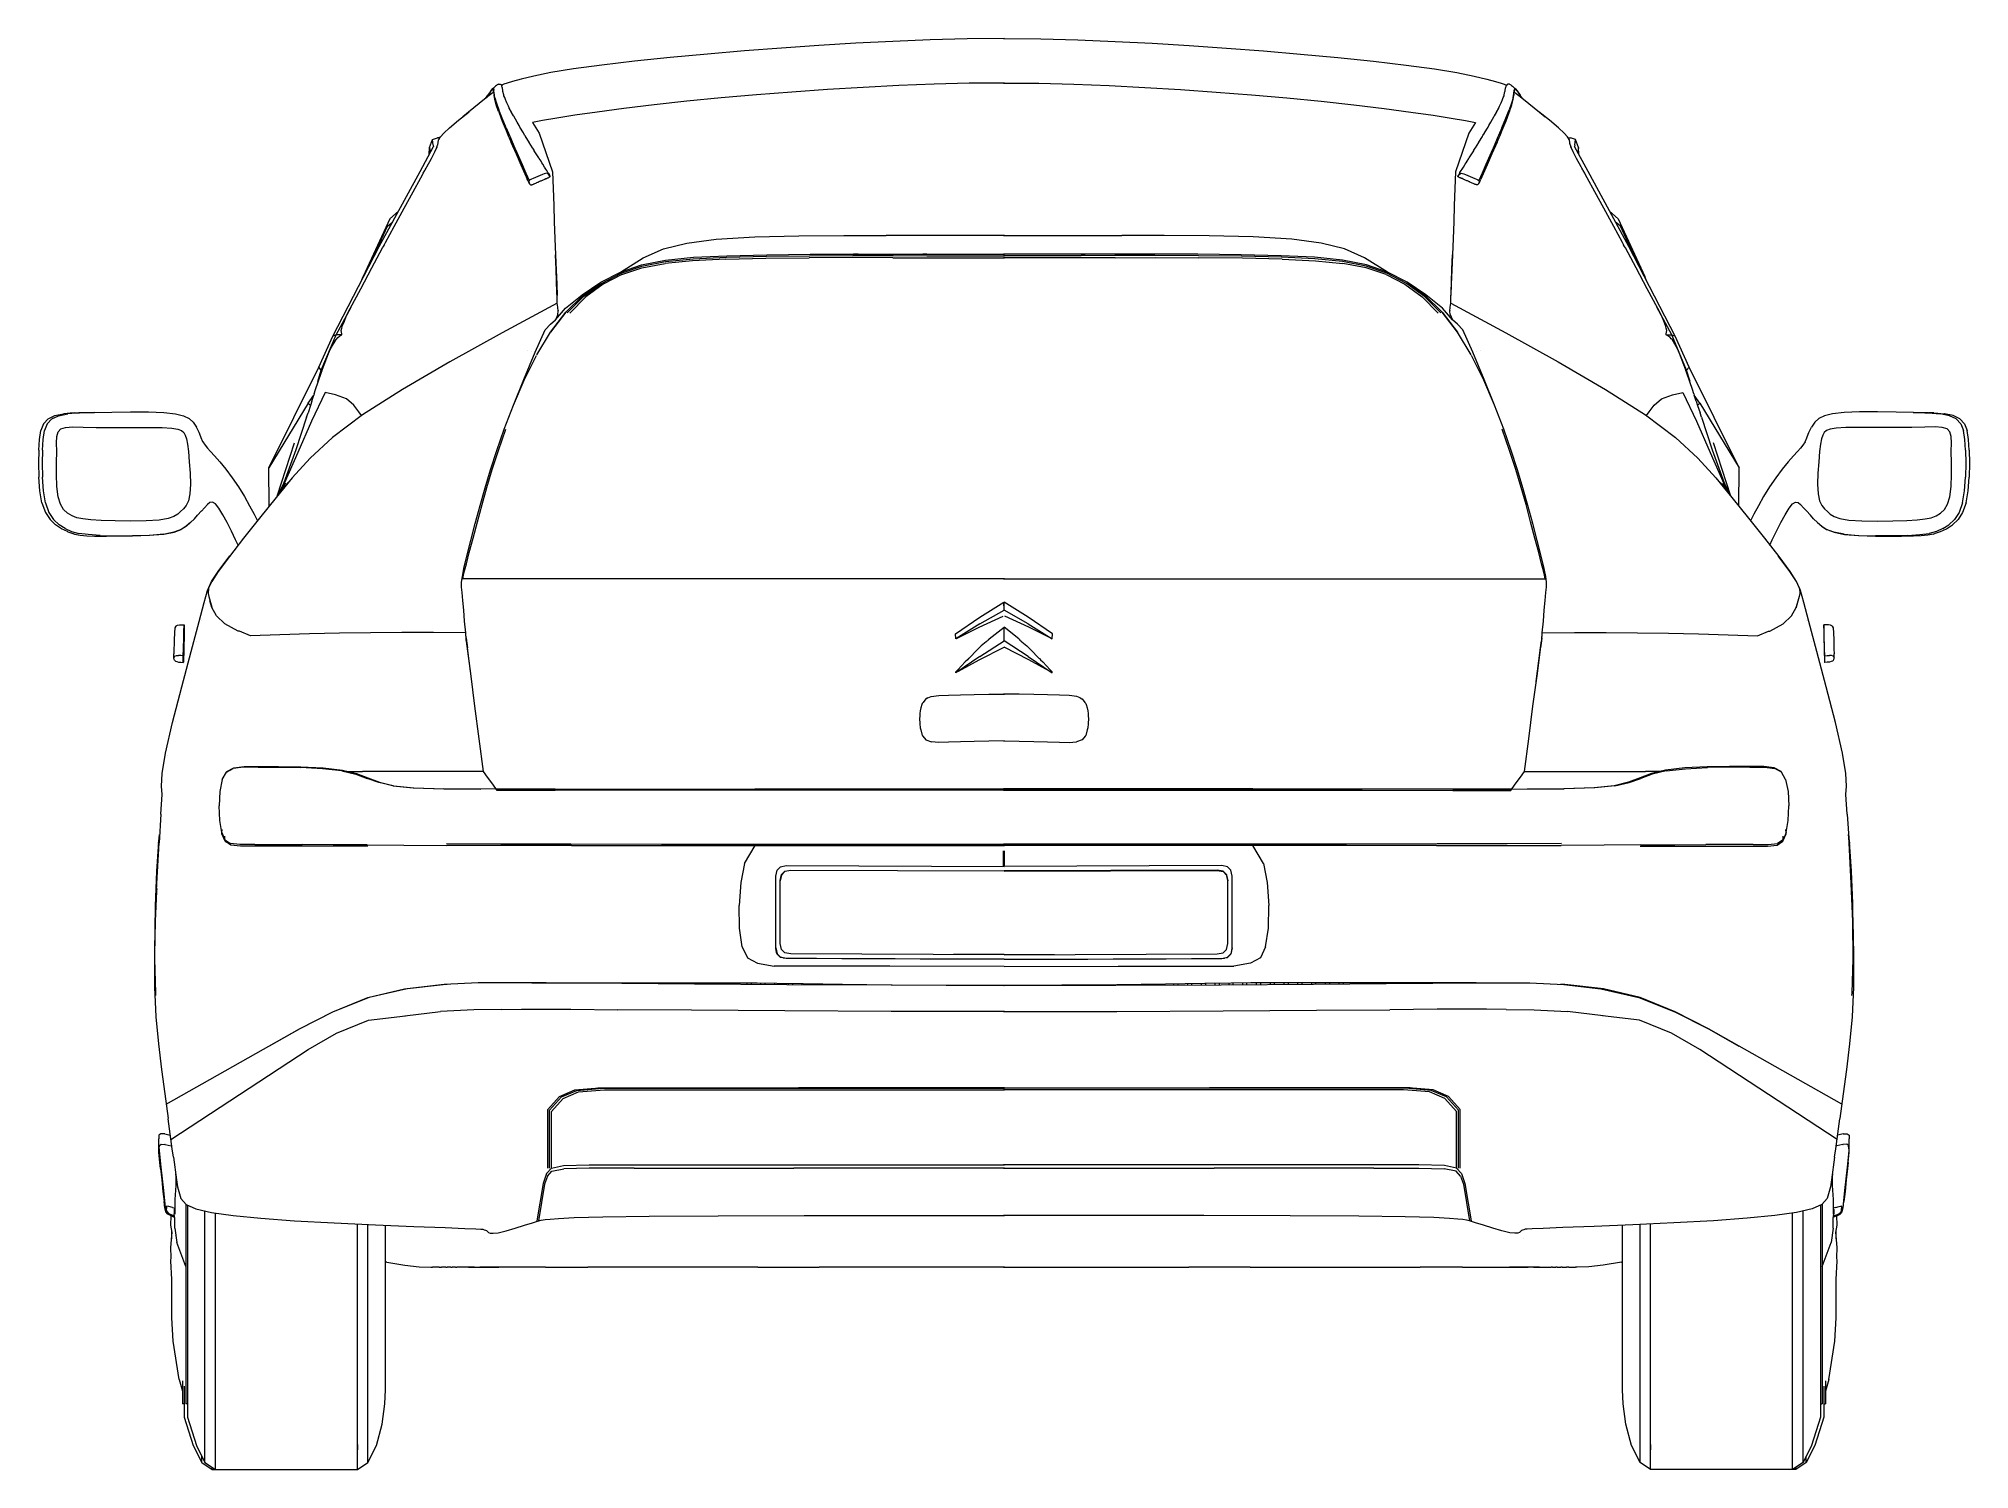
# Model space of a CAD drawing. Header units: millimetres. Extents: x -1019 to 973, y -38 to 1439.
import ezdxf

# ---------------------------------------------------------------- set-up
doc = ezdxf.new("R2010")
doc.units = ezdxf.units.MM
doc.header["$MEASUREMENT"] = 0
for name, color, linetype, true_color in [('CITROEN C4  01', 7, 'Continuous', 0x9a0018), ('CITROEN C4  02', 7, 'Continuous', 0xadadad), ('CITROEN C4  03', 7, 'Continuous', 0x191922), ('CITROEN C4  04', 7, 'Continuous', 0x151516), ('CITROEN C4  05', 7, 'Continuous', 0x0f0f12), ('CITROEN C4  06', 7, 'Continuous', 0x610000), ('CITROEN C4  07', 7, 'Continuous', 0xe6e6e6)]:
    doc.layers.add(name, color=color, linetype=linetype, true_color=true_color)

msp = doc.modelspace()

# ---------------------------------------------------------------- linework, layer by layer
at = {"layer": 'CITROEN C4  01', "linetype": 'Continuous', "lineweight": 0}
for p, q in [((-137.6, 1436.1), (-175.9, 1434.2)), ((-99.3, 1437.7), (-137.6, 1436.1)), ((-60.9, 1438.7), (-99.3, 1437.7)), ((-22.6, 1439.1), (-60.9, 1438.7)), ((-23.4, 1439.1), (14.9, 1438.7)), ((14.9, 1438.7), (53.3, 1437.7)), ((53.3, 1437.7), (91.6, 1436.1)), ((91.6, 1436.1), (129.9, 1434.2)), ((-404.3, 1415.8), (-438.1, 1411.8)), ((-367.5, 1419.5), (-404.3, 1415.8)), ((-329.2, 1423.1), (-367.5, 1419.5)), ((-290.9, 1426.4), (-329.2, 1423.1)), ((-252.6, 1429.3), (-290.9, 1426.4)), ((-214.2, 1431.9), (-252.6, 1429.3)), ((-175.9, 1434.2), (-214.2, 1431.9)), ((129.9, 1434.2), (168.2, 1431.9)), ((168.2, 1431.9), (206.5, 1429.3)), ((206.5, 1429.3), (244.9, 1426.4)), ((244.9, 1426.4), (283.2, 1423.1)), ((283.2, 1423.1), (321.5, 1419.5)), ((321.5, 1419.5), (358.3, 1415.8)), ((358.3, 1415.8), (392.1, 1411.8)), ((-521.4, 1397.2), (-530.4, 1394.7)), ((-508.3, 1400.4), (-521.4, 1397.2)), ((-490.6, 1404), (-508.3, 1400.4)), ((-467.4, 1407.9), (-490.6, 1404)), ((-438.1, 1411.8), (-467.4, 1407.9)), ((392.1, 1411.8), (421.4, 1407.9)), ((421.4, 1407.9), (444.5, 1404)), ((444.5, 1404), (462.3, 1400.4)), ((462.3, 1400.4), (475.4, 1397.2)), ((475.4, 1397.2), (484.4, 1394.7)), ((-555.7, 1379.2), (-564.8, 1372)), ((-558.2, 1377.2), (-555.8, 1380.8)), ((-555.9, 1380), (-557.4, 1377.8)), ((-553, 1384.3), (-555.9, 1380)), ((-552.8, 1385), (-555.8, 1380.8)), ((-550.2, 1383.6), (-555.7, 1379.2)), ((-551.1, 1386.5), (-553, 1384.3)), ((-550.9, 1387.2), (-552.8, 1385)), ((-552.3, 1385.6), (-552.8, 1385)), ((-552.3, 1385.6), (-550.4, 1387.8)), ((-550.2, 1386.6), (-551.1, 1386.5)), ((-550.9, 1387.2), (-550, 1387.4)), ((-549.7, 1388.4), (-550.4, 1387.8)), ((-550.4, 1387.8), (-550.4, 1387.8)), ((-549.8, 1385), (-550.2, 1386.6)), ((-550, 1387.4), (-549.6, 1385.7)), ((-549.8, 1385), (-549.8, 1385)), ((-549.4, 1381.8), (-549.8, 1385)), ((-548.9, 1389.1), (-549.7, 1388.4)), ((-549.2, 1382.5), (-549.6, 1385.7)), ((-549.4, 1381.8), (-549.3, 1380.7)), ((-548.6, 1376.2), (-549.3, 1380.7)), ((-548.5, 1377.9), (-549.2, 1382.5)), ((-548, 1389.8), (-548.9, 1389.1)), ((-547.1, 1370.6), (-548.6, 1376.2)), ((-548.5, 1377.9), (-546.9, 1372.3)), ((-547, 1390.5), (-548, 1389.8)), ((-546.2, 1391.2), (-547, 1390.5)), ((-545.5, 1391.8), (-546.2, 1391.2)), ((-544.8, 1392.1), (-545.5, 1391.8)), ((-544.8, 1392.1), (-543.8, 1392.2)), ((-544.8, 1392.1), (-544.8, 1392.1)), ((-543.8, 1392.2), (-543.2, 1392.1)), ((-543.2, 1392.1), (-543.2, 1392.1)), ((-543.2, 1392.1), (-542.4, 1391.6)), ((-542.4, 1391.6), (-541.5, 1390.4)), ((-541.2, 1390.8), (-541.6, 1390.5)), ((-541.5, 1390.4), (-541.3, 1390.1)), ((-540.5, 1391.3), (-541.2, 1390.8)), ((-539.1, 1392), (-540.5, 1391.3)), ((-536, 1393.1), (-539.1, 1392)), ((-530.4, 1394.7), (-536, 1393.1)), ((-314.8, 1377.9), (-350.3, 1374.4)), ((-278.6, 1381.1), (-314.8, 1377.9)), ((-242, 1383.9), (-278.6, 1381.1)), ((-205.2, 1386.4), (-242, 1383.9)), ((-168.3, 1388.6), (-205.2, 1386.4)), ((-131.7, 1390.5), (-168.3, 1388.6)), ((-95.2, 1391.9), (-131.7, 1390.5)), ((-58.9, 1392.9), (-95.2, 1391.9)), ((-22.6, 1393.2), (-58.9, 1392.9)), ((-23.4, 1393.2), (12.9, 1392.9)), ((12.9, 1392.9), (49.2, 1391.9)), ((49.2, 1391.9), (85.7, 1390.5)), ((85.7, 1390.5), (122.3, 1388.6)), ((122.3, 1388.6), (159.1, 1386.4)), ((159.1, 1386.4), (196, 1383.9)), ((196, 1383.9), (232.6, 1381.1)), ((232.6, 1381.1), (268.8, 1377.9)), ((268.8, 1377.9), (304.3, 1374.4)), ((484.4, 1394.7), (490, 1393.1)), ((490, 1393.1), (493.1, 1392)), ((493.1, 1392), (494.5, 1391.3)), ((494.5, 1391.3), (495.2, 1390.8)), ((495.2, 1390.8), (495.6, 1390.5)), ((495.4, 1390.4), (495.3, 1390.1)), ((496.4, 1391.6), (495.4, 1390.4)), ((497.2, 1392.1), (496.4, 1391.6)), ((497.8, 1392.2), (497.2, 1392.1)), ((497.2, 1392.1), (497.2, 1392.1)), ((498.8, 1392.1), (497.8, 1392.2)), ((498.8, 1392.1), (499.5, 1391.8)), ((498.8, 1392.1), (498.8, 1392.1)), ((499.5, 1391.8), (500.2, 1391.2)), ((500.2, 1391.2), (501, 1390.5)), ((502.4, 1377.9), (500.9, 1372.3)), ((501, 1390.5), (501.9, 1389.8)), ((501.1, 1370.6), (502.6, 1376.2)), ((501.9, 1389.8), (502.9, 1389.1)), ((502.4, 1377.9), (503.2, 1382.5)), ((502.6, 1376.2), (503.3, 1380.7)), ((502.9, 1389.1), (503.7, 1388.4)), ((503.2, 1382.5), (503.6, 1385.7)), ((503.4, 1381.8), (503.3, 1380.7)), ((503.4, 1381.8), (503.8, 1385)), ((504, 1387.4), (503.6, 1385.7)), ((503.7, 1388.4), (504.4, 1387.8)), ((503.8, 1385), (504.2, 1386.6)), ((503.8, 1385), (503.8, 1385)), ((504.9, 1387.2), (504, 1387.4)), ((504.2, 1386.6), (505.1, 1386.5)), ((504.2, 1383.6), (509.7, 1379.2)), ((506.3, 1385.6), (504.4, 1387.8)), ((504.4, 1387.8), (504.4, 1387.8)), ((504.9, 1387.2), (506.8, 1385)), ((505.1, 1386.5), (507, 1384.3)), ((506.3, 1385.6), (506.8, 1385)), ((506.8, 1385), (509.7, 1380.8)), ((507, 1384.3), (509.9, 1380)), ((512.2, 1377.2), (509.7, 1380.8)), ((509.7, 1379.2), (518.8, 1372)), ((509.9, 1380), (511.4, 1377.8)), ((-586, 1354.8), (-575, 1363.6)), ((-575.6, 1363.2), (-581.7, 1358.2)), ((-564.8, 1372), (-575.6, 1363.2)), ((-575, 1363.6), (-575, 1363.6)), ((-544.7, 1363.8), (-547.1, 1370.6)), ((-546.9, 1372.3), (-544.4, 1365.4)), ((-544.7, 1363.8), (-544.2, 1362.3)), ((-541.1, 1357.1), (-544.4, 1365.4)), ((-544.2, 1362.3), (-541, 1354)), ((-536.8, 1347.1), (-541.1, 1357.1)), ((-484.7, 1356.9), (-499.2, 1354.4)), ((-466.1, 1359.9), (-484.7, 1356.9)), ((-443, 1363.2), (-466.1, 1359.9)), ((-415.4, 1366.9), (-443, 1363.2)), ((-384.2, 1370.6), (-415.4, 1366.9)), ((-350.3, 1374.4), (-384.2, 1370.6)), ((304.3, 1374.4), (338.1, 1370.6)), ((338.1, 1370.6), (369.4, 1366.9)), ((369.4, 1366.9), (397, 1363.2)), ((397, 1363.2), (420.1, 1359.9)), ((420.1, 1359.9), (438.7, 1356.9)), ((438.7, 1356.9), (453.2, 1354.4)), ((490.8, 1347.1), (495.1, 1357.1)), ((498.2, 1362.3), (495, 1354)), ((495.1, 1357.1), (498.4, 1365.4)), ((498.7, 1363.8), (498.2, 1362.3)), ((500.9, 1372.3), (498.4, 1365.4)), ((498.7, 1363.8), (501.1, 1370.6)), ((518.8, 1372), (529.6, 1363.2)), ((540, 1354.8), (529, 1363.6)), ((529, 1363.6), (529, 1363.6)), ((529.6, 1363.2), (535.7, 1358.2)), ((-606.5, 1334.8), (-604.7, 1337.5)), ((-604.7, 1337.5), (-601.3, 1341.3)), ((-601.3, 1341.3), (-595.3, 1346.9)), ((-595.3, 1346.9), (-586, 1354.8)), ((-541, 1354), (-537, 1344.1)), ((-537, 1344.1), (-534.7, 1338.7)), ((-536.8, 1347.1), (-533.4, 1339.2)), ((-499.2, 1354.4), (-509.6, 1352.5)), ((-509.6, 1352.5), (-502.9, 1341.5)), ((-502.9, 1341.5), (-489.1, 1301.4)), ((456.9, 1341.5), (443, 1301.4)), ((453.2, 1354.4), (463.6, 1352.5)), ((463.6, 1352.5), (456.9, 1341.5)), ((490.8, 1347.1), (487.4, 1339.2)), ((491, 1344.1), (488.7, 1338.7)), ((495, 1354), (491, 1344.1)), ((549.3, 1346.9), (540, 1354.8)), ((555.3, 1341.3), (549.3, 1346.9)), ((558.7, 1337.5), (555.3, 1341.3)), ((560.4, 1334.8), (558.7, 1337.5)), ((-618.8, 1306.7), (-614, 1315.4)), ((-614, 1315.4), (-610.5, 1322.1)), ((-610.5, 1322.1), (-608.2, 1327.2)), ((-608.2, 1327.2), (-608.2, 1327.2)), ((-606.5, 1334.8), (-606.5, 1334.8)), ((-606.5, 1334.8), (-606.5, 1334.7)), ((-528.4, 1324), (-526.7, 1320)), ((-527.1, 1324.5), (-520.4, 1309.2)), ((-526.7, 1320), (-521.7, 1308.6)), ((481.1, 1324.5), (474.4, 1309.2)), ((480.6, 1320), (475.7, 1308.6)), ((482.4, 1324), (480.6, 1320)), ((560.4, 1334.8), (560.4, 1334.8)), ((560.4, 1334.8), (560.5, 1334.7)), ((562.2, 1327.2), (562.2, 1327.2)), ((564.5, 1322.1), (562.2, 1327.2)), ((568, 1315.4), (564.5, 1322.1)), ((572.8, 1306.7), (568, 1315.4)), ((-625.1, 1295.3), (-623.3, 1298.4)), ((-619.5, 1305.4), (-618.8, 1306.7)), ((-521.7, 1308.6), (-517.6, 1299.5)), ((-520.4, 1309.2), (-516.4, 1300)), ((-517.6, 1299.5), (-515.2, 1294)), ((-516.4, 1300), (-513, 1292.5)), ((-506.6, 1295.7), (-508.9, 1294.8)), ((-504.2, 1296.7), (-506.6, 1295.7)), ((-501.7, 1297.7), (-504.2, 1296.7)), ((-499.5, 1298.7), (-501.7, 1297.7)), ((-497.6, 1299.4), (-499.5, 1298.7)), ((-496.1, 1299.9), (-497.6, 1299.4)), ((-494.9, 1300), (-496.1, 1299.9)), ((-493.8, 1299.6), (-494.9, 1300)), ((-492.7, 1298.6), (-493.8, 1299.6)), ((-493, 1299.7), (-492.1, 1298.1)), ((-491.7, 1297.2), (-492.7, 1298.6)), ((-492.1, 1298.1), (-491.9, 1297.9)), ((-491.5, 1296.7), (-491.7, 1297.2)), ((-489.1, 1301.4), (-488.4, 1284.2)), ((443, 1301.4), (442.4, 1284.2)), ((445.5, 1296.7), (445.7, 1297.2)), ((445.7, 1297.2), (446.7, 1298.6)), ((446, 1298.1), (445.9, 1297.9)), ((447, 1299.7), (446, 1298.1)), ((446.7, 1298.6), (447.8, 1299.6)), ((447.8, 1299.6), (448.8, 1300)), ((448.8, 1300), (450.1, 1299.9)), ((450.1, 1299.9), (451.6, 1299.4)), ((451.6, 1299.4), (453.5, 1298.7)), ((453.5, 1298.7), (455.7, 1297.7)), ((455.7, 1297.7), (458.2, 1296.7)), ((458.2, 1296.7), (460.6, 1295.7)), ((460.6, 1295.7), (462.9, 1294.8)), ((470.4, 1300), (467, 1292.5)), ((471.6, 1299.5), (469.1, 1294)), ((474.4, 1309.2), (470.4, 1300)), ((475.7, 1308.6), (471.6, 1299.5)), ((573.5, 1305.4), (572.8, 1306.7)), ((579, 1295.3), (577.3, 1298.4)), ((-642.2, 1264), (-633, 1280.9)), ((-633, 1280.9), (-625.1, 1295.3)), ((-514.4, 1292.3), (-515.2, 1294)), ((-514.1, 1291.8), (-513, 1289.5)), ((-513, 1292.5), (-513.3, 1291.5)), ((-513.3, 1291.5), (-513, 1290.1)), ((-512.1, 1293.3), (-513, 1292.5)), ((-513, 1290.1), (-512.3, 1288.7)), ((-512.7, 1289.1), (-513, 1289.5)), ((-512.3, 1288.7), (-511.9, 1288)), ((-510.8, 1294), (-512.1, 1293.3)), ((-508.9, 1294.8), (-510.8, 1294)), ((-488.4, 1284.2), (-487.8, 1266.9)), ((442.4, 1284.2), (441.8, 1266.9)), ((462.9, 1294.8), (464.7, 1294)), ((464.7, 1294), (466.1, 1293.3)), ((466.3, 1288.7), (465.8, 1288)), ((466.1, 1293.3), (467, 1292.5)), ((467, 1290.1), (466.3, 1288.7)), ((466.7, 1289.1), (467, 1289.5)), ((467, 1292.5), (467.3, 1291.5)), ((468.1, 1291.8), (467, 1289.5)), ((467.3, 1291.5), (467, 1290.1)), ((468.4, 1292.3), (469.1, 1294)), ((586.9, 1280.9), (579, 1295.3)), ((596.2, 1264), (586.9, 1280.9)), ((-652.5, 1245), (-642.2, 1264)), ((-487.8, 1266.9), (-487.2, 1249.8)), ((441.8, 1266.9), (441.2, 1249.8)), ((606.5, 1245), (596.2, 1264)), ((-661.4, 1228.5), (-652.5, 1245)), ((-487.2, 1249.8), (-486.5, 1232.8)), ((-234.8, 1235.4), (-188.3, 1235.8)), ((-188.3, 1235.8), (-144.6, 1235.8)), ((-108, 1235.8), (-144.6, 1235.8)), ((-76.6, 1235.8), (-108, 1235.8)), ((-48.7, 1235.8), (-76.6, 1235.8)), ((-22.6, 1235.8), (-48.7, 1235.8)), ((-23.4, 1235.8), (2.7, 1235.8)), ((2.7, 1235.8), (30.6, 1235.8)), ((30.6, 1235.8), (62, 1235.8)), ((62, 1235.8), (98.6, 1235.8)), ((142.3, 1235.8), (98.6, 1235.8)), ((188.8, 1235.4), (142.3, 1235.8)), ((441.2, 1249.8), (440.5, 1232.8)), ((615.4, 1228.5), (606.5, 1245)), ((-675.4, 1202.6), (-664.4, 1223)), ((-486.5, 1232.8), (-485.9, 1215.9)), ((-485.9, 1215.9), (-485.3, 1200)), ((-485.4, 1201.2), (-485.9, 1215.9)), ((-374.5, 1221.9), (-350.4, 1228)), ((-350.4, 1228), (-320, 1231.9)), ((-320, 1231.9), (-280.1, 1234.3)), ((-309.1, 1214.9), (-267.9, 1215.9)), ((-280.1, 1234.3), (-234.8, 1235.4)), ((-267.9, 1215.9), (-223.2, 1216.4)), ((-267.9, 1215.9), (-223.2, 1216.4)), ((-223.2, 1216.4), (-178.5, 1216.6)), ((-223.2, 1216.4), (-178.5, 1216.6)), ((-173.4, 1216.6), (-178.5, 1216.6)), ((-178.5, 1216.6), (-137.2, 1216.6)), ((-137.2, 1216.6), (-102.6, 1216.6)), ((-137.2, 1216.6), (-102.6, 1216.6)), ((-102.6, 1216.6), (-106.9, 1216.6)), ((-102.6, 1216.6), (-73.1, 1216.6)), ((-102.6, 1216.6), (-73.1, 1216.6)), ((-73.1, 1216.6), (-47, 1216.6)), ((-73.1, 1216.6), (-47, 1216.6)), ((-47, 1216.6), (-22.6, 1216.6)), ((1, 1216.6), (-23.4, 1216.6)), ((27.1, 1216.6), (1, 1216.6)), ((27.1, 1216.6), (1, 1216.6)), ((56.6, 1216.6), (27.1, 1216.6)), ((56.6, 1216.6), (27.1, 1216.6)), ((91.2, 1216.6), (56.6, 1216.6)), ((56.6, 1216.6), (60.9, 1216.6)), ((91.2, 1216.6), (56.6, 1216.6)), ((132.5, 1216.6), (91.2, 1216.6)), ((127.4, 1216.6), (132.5, 1216.6)), ((177.2, 1216.4), (132.5, 1216.6)), ((177.2, 1216.4), (132.5, 1216.6)), ((221.9, 1215.9), (177.2, 1216.4)), ((221.9, 1215.9), (177.2, 1216.4)), ((234.1, 1234.3), (188.8, 1235.4)), ((263.1, 1214.9), (221.9, 1215.9)), ((274, 1231.9), (234.1, 1234.3)), ((304.4, 1228), (274, 1231.9)), ((328.4, 1221.9), (304.4, 1228)), ((439.9, 1215.9), (439.3, 1200)), ((439.4, 1201.2), (439.9, 1215.9)), ((440.5, 1232.8), (439.9, 1215.9)), ((629.4, 1202.6), (618.4, 1223)), ((-687, 1180.9), (-675.4, 1202.6)), ((-484.9, 1188), (-485.4, 1201.2)), ((-485.3, 1200), (-484.7, 1185.7)), ((-439.2, 1187.5), (-418.9, 1198.1)), ((-438.3, 1186.4), (-418.3, 1196.8)), ((-418.9, 1198.1), (-395.3, 1212.9)), ((-418.9, 1198.1), (-397.1, 1205.5)), ((-418.3, 1196.8), (-396.8, 1204.1)), ((-417.5, 1195.5), (-396.7, 1202.4)), ((-397.1, 1205.5), (-372.4, 1210.4)), ((-396.8, 1204.1), (-372.4, 1208.8)), ((-396.7, 1202.4), (-372.9, 1207)), ((-344.5, 1209.8), (-372.9, 1207)), ((-372.4, 1210.4), (-343.5, 1213.3)), ((-372.4, 1210.4), (-343.5, 1213.3)), ((-372.4, 1208.8), (-343.7, 1211.8)), ((-310.2, 1211.4), (-344.5, 1209.8)), ((-343.7, 1211.8), (-309.5, 1213.4)), ((-343.5, 1213.3), (-309.1, 1214.9)), ((-343.5, 1213.3), (-309.1, 1214.9)), ((-310.2, 1211.4), (-269, 1212.4)), ((-309.5, 1213.4), (-268.3, 1214.4)), ((-269, 1212.4), (-224.2, 1212.8)), ((-268.3, 1214.4), (-223.6, 1214.8)), ((-179.3, 1213), (-224.2, 1212.8)), ((-223.6, 1214.8), (-178.9, 1215)), ((-137.8, 1212.9), (-179.3, 1213)), ((-178.9, 1215), (-137.4, 1215)), ((-137.8, 1212.9), (-103, 1212.9)), ((-137.4, 1215), (-102.8, 1214.9)), ((-103, 1212.9), (-73.4, 1212.9)), ((-102.8, 1214.9), (-73.2, 1214.9)), ((-73.4, 1212.9), (-47.1, 1212.9)), ((-73.2, 1214.9), (-47.1, 1214.9)), ((-47.1, 1214.9), (-22.6, 1214.9)), ((-47.1, 1212.9), (-22.6, 1212.9)), ((1.1, 1214.9), (-23.4, 1214.9)), ((1.1, 1212.9), (-23.4, 1212.9)), ((27.2, 1214.9), (1.1, 1214.9)), ((27.4, 1212.9), (1.1, 1212.9)), ((56.8, 1214.9), (27.2, 1214.9)), ((57, 1212.9), (27.4, 1212.9)), ((91.4, 1215), (56.8, 1214.9)), ((91.7, 1212.9), (57, 1212.9)), ((132.8, 1215), (91.4, 1215)), ((91.7, 1212.9), (133.3, 1213)), ((177.6, 1214.8), (132.8, 1215)), ((133.3, 1213), (178.2, 1212.8)), ((222.3, 1214.4), (177.6, 1214.8)), ((223, 1212.4), (178.2, 1212.8)), ((263.5, 1213.4), (222.3, 1214.4)), ((264.2, 1211.4), (223, 1212.4)), ((297.5, 1213.3), (263.1, 1214.9)), ((297.5, 1213.3), (263.1, 1214.9)), ((297.7, 1211.8), (263.5, 1213.4)), ((264.2, 1211.4), (298.5, 1209.8)), ((326.4, 1210.4), (297.5, 1213.3)), ((326.4, 1210.4), (297.5, 1213.3)), ((326.3, 1208.8), (297.7, 1211.8)), ((298.5, 1209.8), (326.9, 1207)), ((350.7, 1204.1), (326.3, 1208.8)), ((351.1, 1205.5), (326.4, 1210.4)), ((350.7, 1202.4), (326.9, 1207)), ((372.9, 1198.1), (349.2, 1212.9)), ((372.3, 1196.8), (350.7, 1204.1)), ((371.5, 1195.5), (350.7, 1202.4)), ((372.9, 1198.1), (351.1, 1205.5)), ((392.3, 1186.4), (372.3, 1196.8)), ((393.2, 1187.5), (372.9, 1198.1)), ((439.3, 1200), (438.7, 1185.7)), ((438.9, 1188), (439.4, 1201.2)), ((641, 1180.9), (629.4, 1202.6)), ((-697.8, 1160.5), (-687, 1180.9)), ((-484.5, 1177.8), (-484.9, 1188)), ((-484.7, 1185.7), (-484.1, 1173.7)), ((-484.3, 1171.4), (-484.5, 1177.8)), ((-458.4, 1174.5), (-439.2, 1187.5)), ((-458.1, 1173.6), (-439.2, 1187.5)), ((-456.9, 1172.8), (-438.3, 1186.4)), ((-436.7, 1185.5), (-454.6, 1172.4)), ((-417.5, 1195.5), (-436.7, 1185.5)), ((371.5, 1195.5), (390.7, 1185.5)), ((390.7, 1185.5), (408.6, 1172.4)), ((410.9, 1172.8), (392.3, 1186.4)), ((412, 1173.6), (393.2, 1187.5)), ((412.4, 1174.5), (393.2, 1187.5)), ((438.7, 1185.7), (438.1, 1173.7)), ((438.3, 1171.4), (438.5, 1177.8)), ((438.5, 1177.8), (438.9, 1188)), ((651.8, 1160.5), (641, 1180.9)), ((-701.6, 1153.1), (-697.8, 1160.5)), ((-475.4, 1156.5), (-491.2, 1136)), ((-491.2, 1136), (-475.4, 1156.5)), ((-484.2, 1167.9), (-484.3, 1171.4)), ((-484.1, 1166.2), (-484.2, 1167.9)), ((-484.1, 1166), (-484.1, 1166.2)), ((-483.3, 1158.5), (-483.3, 1158.1)), ((-475.4, 1156.5), (-458.1, 1173.6)), ((-474, 1156), (-456.9, 1172.8)), ((-471.3, 1155.7), (-454.6, 1172.4)), ((425.3, 1155.7), (408.6, 1172.4)), ((428, 1156), (410.9, 1172.8)), ((429.3, 1156.5), (412, 1173.6)), ((429.3, 1156.5), (445.1, 1136)), ((445.1, 1136), (429.3, 1156.5)), ((437.3, 1158.5), (437.3, 1158.1)), ((438.1, 1166.2), (438.2, 1167.9)), ((438.1, 1166), (438.1, 1166.2)), ((438.2, 1167.9), (438.3, 1171.4)), ((655.6, 1153.1), (651.8, 1160.5)), ((-505.1, 1112.7), (-491.2, 1136)), ((-491.2, 1136), (-491.2, 1136)), ((-486.1, 1148.7), (-486.1, 1148.7)), ((440.1, 1148.7), (440.1, 1148.7)), ((445.1, 1136), (445.1, 1136)), ((459.1, 1112.7), (445.1, 1136)), ((-720.3, 1114), (-718.1, 1118.9)), ((674.3, 1114), (672.1, 1118.9)), ((-726.3, 1097.9), (-720.3, 1114)), ((-726.3, 1097.9), (-726.3, 1097.9)), ((-518.2, 1086.4), (-505.5, 1112.1)), ((-505.5, 1112.1), (-505.5, 1112.1)), ((472.2, 1086.4), (459.4, 1112.1)), ((459.4, 1112.1), (459.4, 1112.1)), ((680.3, 1097.9), (674.3, 1114)), ((680.3, 1097.9), (680.3, 1097.9)), ((-735, 1072.5), (-733.5, 1076.9)), ((-733.5, 1076.9), (-727.8, 1093.6)), ((-529.4, 1060.5), (-518.2, 1086.4)), ((483.3, 1060.5), (472.2, 1086.4)), ((687.5, 1076.9), (681.8, 1093.6)), ((688.9, 1072.5), (687.5, 1076.9)), ((-723.6, 1073.7), (-737.9, 1044.1)), ((-737.5, 1064.8), (-735.4, 1071.1)), ((-712.9, 1071.3), (-723.6, 1073.7)), ((-701.7, 1067.2), (-712.9, 1071.3)), ((-694, 1060.5), (-701.7, 1067.2)), ((-689, 1053.7), (-694, 1060.5)), ((643, 1053.7), (648, 1060.5)), ((648, 1060.5), (655.7, 1067.2)), ((655.7, 1067.2), (666.9, 1071.3)), ((666.9, 1071.3), (677.6, 1073.7)), ((677.6, 1073.7), (691.9, 1044.1)), ((691.4, 1064.8), (689.4, 1071.1)), ((-1014.3, 1041.5), (-1017.1, 1034.4)), ((-1009.7, 1046.6), (-1014.3, 1041.5)), ((-1010.6, 1041.4), (-1013.3, 1034.4)), ((-1005.9, 1046.5), (-1010.6, 1041.4)), ((-1009.7, 1046.6), (-1002.7, 1049.9)), ((-1005.9, 1046.5), (-998.8, 1049.8)), ((-1005.3, 1048.6), (-1002.7, 1049.9)), ((-1002.7, 1049.9), (-993.8, 1051.8)), ((-1002.7, 1049.9), (-1002.7, 1049.9)), ((-1002.7, 1049.9), (-1002.7, 1049.9)), ((-998.8, 1049.8), (-989.2, 1051.7)), ((-996.6, 1036.2), (-991.6, 1037.7)), ((-993.8, 1051.8), (-993.4, 1051.8)), ((-986.9, 1052.3), (-993.4, 1051.8)), ((-991.6, 1037.7), (-984, 1038.2)), ((-976.9, 1052.6), (-989.2, 1051.7)), ((-982.6, 1052.7), (-986.9, 1052.3)), ((-984, 1038.2), (-973.6, 1038.1)), ((-982.6, 1052.7), (-977.8, 1052.7)), ((-979, 1052.7), (-979, 1052.7)), ((-979, 1052.7), (-979, 1052.7)), ((-978.2, 1052.7), (-978.2, 1052.7)), ((-977.6, 1052.7), (-977.8, 1052.7)), ((-974.1, 1052.8), (-977.6, 1052.7)), ((-977.6, 1052.7), (-977.6, 1052.7)), ((-973.4, 1052.8), (-977.3, 1052.7)), ((-977.3, 1052.7), (-977.2, 1052.7)), ((-973.4, 1052.8), (-977.1, 1052.7)), ((-977.1, 1052.7), (-977, 1052.7)), ((-977, 1052.7), (-961.8, 1053.2)), ((-977, 1052.7), (-976.9, 1052.7)), ((-961.3, 1053.2), (-976.9, 1052.6)), ((-973.6, 1038.1), (-960, 1037.7)), ((-961.8, 1053.2), (-943.8, 1053.6)), ((-960, 1037.7), (-943, 1037.7)), ((-943.8, 1053.6), (-924.7, 1053.8)), ((-943, 1037.7), (-924.7, 1037.7)), ((-924.7, 1053.8), (-906.2, 1053.7)), ((-924.7, 1037.7), (-907, 1037.7)), ((-907, 1037.7), (-892, 1037.5)), ((-906.2, 1053.7), (-890.1, 1053)), ((-892, 1037.5), (-881.9, 1036.9)), ((-890.1, 1053), (-878.3, 1051.8)), ((-881.9, 1036.9), (-875.6, 1035.9)), ((-878.3, 1051.8), (-869.9, 1049.7)), ((-869.9, 1049.7), (-864, 1046.8)), ((-864, 1046.8), (-859.8, 1043)), ((-859.8, 1043), (-856.4, 1038.1)), ((-853.8, 1032.4), (-856.4, 1038.1)), ((-737.9, 1044.1), (-752, 1011.8)), ((-742.9, 1048.1), (-741.4, 1052.7)), ((-686.2, 1049.9), (-689, 1053.7)), ((640.2, 1049.9), (643, 1053.7)), ((691.9, 1044.1), (706, 1011.8)), ((696.9, 1048.1), (695.4, 1052.7)), ((807.8, 1032.4), (810.4, 1038.1)), ((813.8, 1043), (810.4, 1038.1)), ((818, 1046.8), (813.8, 1043)), ((823.9, 1049.7), (818, 1046.8)), ((832.3, 1051.8), (823.9, 1049.7)), ((835.9, 1036.9), (829.6, 1035.9)), ((844.1, 1053), (832.3, 1051.8)), ((846, 1037.5), (835.9, 1036.9)), ((860.2, 1053.7), (844.1, 1053)), ((861, 1037.7), (846, 1037.5)), ((878.7, 1053.8), (860.2, 1053.7)), ((878.7, 1037.7), (861, 1037.7)), ((897.8, 1053.6), (878.7, 1053.8)), ((897, 1037.7), (878.7, 1037.7)), ((914, 1037.7), (897, 1037.7)), ((915.8, 1053.2), (897.8, 1053.6)), ((927.6, 1038.1), (914, 1037.7)), ((915.3, 1053.2), (930.8, 1052.6)), ((931, 1052.7), (915.8, 1053.2)), ((927.4, 1052.8), (931.1, 1052.7)), ((927.4, 1052.8), (931.3, 1052.7)), ((938, 1038.2), (927.6, 1038.1)), ((928.1, 1052.8), (931.6, 1052.7)), ((930.8, 1052.6), (943.2, 1051.7)), ((931, 1052.7), (930.9, 1052.7)), ((931.1, 1052.7), (931, 1052.7)), ((931.3, 1052.7), (931.2, 1052.7)), ((931.6, 1052.7), (931.8, 1052.7)), ((931.6, 1052.7), (931.6, 1052.7)), ((936.6, 1052.7), (931.8, 1052.7)), ((932.2, 1052.7), (932.2, 1052.7)), ((933, 1052.7), (933, 1052.7)), ((933, 1052.7), (933, 1052.7)), ((936.6, 1052.7), (940.9, 1052.3)), ((945.5, 1037.7), (938, 1038.2)), ((940.9, 1052.3), (947.4, 1051.8)), ((952.8, 1049.8), (943.2, 1051.7)), ((950.6, 1036.2), (945.5, 1037.7)), ((947.8, 1051.8), (947.4, 1051.8)), ((956.7, 1049.9), (947.8, 1051.8)), ((959.9, 1046.5), (952.8, 1049.8)), ((959.3, 1048.6), (956.7, 1049.9)), ((956.7, 1049.9), (956.7, 1049.9)), ((963.7, 1046.6), (956.7, 1049.9)), ((956.7, 1049.9), (956.7, 1049.9)), ((959.9, 1046.5), (964.6, 1041.4)), ((963.7, 1046.6), (968.3, 1041.5)), ((964.6, 1041.4), (967.3, 1034.4)), ((968.3, 1041.5), (971.1, 1034.4)), ((-1019.1, 1014.1), (-1018.5, 1025.3)), ((-1018.5, 1025.3), (-1017.1, 1034.4)), ((-1015.4, 1014.1), (-1014.7, 1025.3)), ((-1014.7, 1025.3), (-1013.3, 1034.4)), ((-1000.9, 1021.7), (-1000.7, 1028.4)), ((-1000.8, 1012.7), (-1000.9, 1021.7)), ((-1000.7, 1028.4), (-999.4, 1033.2)), ((-999.4, 1033.2), (-996.6, 1036.2)), ((-875.6, 1035.9), (-871.9, 1034.4)), ((-871.9, 1034.4), (-869.7, 1032.3)), ((-869.7, 1032.3), (-868.1, 1029.6)), ((-868.1, 1029.6), (-866.9, 1025.8)), ((-866.9, 1025.8), (-865.9, 1020.3)), ((-865.9, 1020.3), (-864.9, 1012.7)), ((-853.1, 1030.6), (-853.8, 1032.4)), ((-851.6, 1027), (-853.1, 1030.6)), ((-849.8, 1022.7), (-851.6, 1027)), ((-851.4, 1025.9), (-851.4, 1025.9)), ((-850, 1023.1), (-849.7, 1022.6)), ((-849.8, 1022.7), (-847.6, 1019.2)), ((-849.5, 1022), (-849.5, 1022)), ((-847.6, 1019.2), (-845.1, 1016.2)), ((-544.9, 1013.9), (-537.2, 1035.8)), ((498.9, 1013.9), (491.2, 1035.8)), ((801.6, 1019.2), (799.1, 1016.2)), ((803.8, 1022.7), (801.6, 1019.2)), ((803.5, 1022), (803.5, 1022)), ((803.9, 1023.1), (803.7, 1022.6)), ((803.8, 1022.7), (805.6, 1027)), ((805.4, 1025.9), (805.4, 1025.9)), ((805.6, 1027), (807.1, 1030.6)), ((807.1, 1030.6), (807.8, 1032.4)), ((819.9, 1020.3), (818.9, 1012.7)), ((820.9, 1025.8), (819.9, 1020.3)), ((822.1, 1029.6), (820.9, 1025.8)), ((823.7, 1032.3), (822.1, 1029.6)), ((825.8, 1034.4), (823.7, 1032.3)), ((829.6, 1035.9), (825.8, 1034.4)), ((953.4, 1033.2), (950.6, 1036.2)), ((954.7, 1028.4), (953.4, 1033.2)), ((954.9, 1021.7), (954.7, 1028.4)), ((954.8, 1012.7), (954.9, 1021.7)), ((968.7, 1025.3), (967.3, 1034.4)), ((969.3, 1014.1), (968.7, 1025.3)), ((972.5, 1025.3), (971.1, 1034.4)), ((973.1, 1014.1), (972.5, 1025.3)), ((-1019.1, 1014.1), (-1019.5, 1000.7)), ((-1019.5, 1000.7), (-1019.3, 986.3)), ((-1015.4, 1014.1), (-1015.7, 1000.7)), ((-1015.7, 1000.7), (-1015.6, 986.4)), ((-1000.9, 1001.4), (-1000.8, 1012.7)), ((-1000.9, 989), (-1000.9, 1001.4)), ((-864.9, 1012.7), (-863.9, 1002.3)), ((-863.9, 1002.3), (-863.1, 990.6)), ((-845.1, 1016.2), (-841.9, 1012.8)), ((-841.9, 1012.8), (-837.8, 1008.4)), ((-837.8, 1008.4), (-832.5, 1002.2)), ((-832.5, 1002.2), (-826.3, 994.6)), ((-752, 1011.8), (-766, 979.8)), ((-551.4, 994.1), (-544.9, 1013.9)), ((505.4, 994.1), (498.9, 1013.9)), ((706, 1011.8), (720, 979.8)), ((786.5, 1002.2), (780.3, 994.6)), ((791.8, 1008.4), (786.5, 1002.2)), ((795.9, 1012.8), (791.8, 1008.4)), ((799.1, 1016.2), (795.9, 1012.8)), ((817.9, 1002.3), (817.1, 990.6)), ((818.9, 1012.7), (817.9, 1002.3)), ((954.9, 1001.4), (954.8, 1012.7)), ((954.9, 989), (954.9, 1001.4)), ((969.3, 1014.1), (969.7, 1000.7)), ((969.7, 1000.7), (969.5, 986.4)), ((973.1, 1014.1), (973.5, 1000.7)), ((973.5, 1000.7), (973.3, 986.3)), ((-1018.2, 972.2), (-1019.3, 986.3)), ((-1014.5, 972.3), (-1015.6, 986.4)), ((-1000.5, 976.8), (-1000.9, 989)), ((-999.3, 966.1), (-1000.5, 976.8)), ((-862.8, 979), (-863.3, 969)), ((-863.1, 990.6), (-862.8, 979)), ((-826.3, 994.6), (-819.7, 985.8)), ((-819.7, 985.8), (-813.2, 976.4)), ((-766, 979.8), (-771.5, 968.8)), ((-764.5, 980), (-769, 971.9)), ((-766.4, 980.7), (-766.8, 979.8)), ((-766.4, 980.6), (-766.4, 980.6)), ((-766.4, 980.6), (-766.4, 980.6)), ((-766, 979.8), (-766.1, 979.8)), ((-764.5, 980), (-764.5, 980)), ((-762.3, 980.8), (-764.3, 977.7)), ((-762.3, 980.8), (-762.3, 980.8)), ((-556.9, 975.7), (-551.4, 994.1)), ((510.8, 975.7), (505.4, 994.1)), ((716.3, 980.8), (716.3, 980.8)), ((716.3, 980.8), (718.3, 977.7)), ((718.5, 980), (718.5, 980)), ((718.5, 980), (723, 971.9)), ((720, 979.8), (720, 979.8)), ((720, 979.8), (725.5, 968.8)), ((720.3, 980.7), (720.8, 979.8)), ((720.4, 980.6), (720.4, 980.6)), ((720.4, 980.6), (720.4, 980.6)), ((773.7, 985.8), (767.2, 976.4)), ((780.3, 994.6), (773.7, 985.8)), ((817.1, 990.6), (816.8, 979)), ((816.8, 979), (817.3, 969)), ((953.3, 966.1), (954.5, 976.8)), ((954.5, 976.8), (954.9, 989)), ((968.5, 972.3), (969.5, 986.4)), ((972.2, 972.2), (973.3, 986.3)), ((-1016.1, 959.7), (-1018.2, 972.2)), ((-1016.1, 959.7), (-1012.5, 949.9)), ((-1012.4, 959.8), (-1014.5, 972.3)), ((-1012.4, 959.8), (-1008.8, 950)), ((-996.9, 958.3), (-999.3, 966.1)), ((-993.7, 952.8), (-996.9, 958.3)), ((-867.1, 957), (-869.9, 953.6)), ((-864.8, 961.9), (-867.1, 957)), ((-863.3, 969), (-864.8, 961.9)), ((-842.7, 960.1), (-845.3, 958)), ((-840, 960.6), (-842.7, 960.1)), ((-837, 958.9), (-840, 960.6)), ((-833.4, 954.3), (-837, 958.9)), ((-813.2, 976.4), (-807.1, 966.5)), ((-807.1, 966.5), (-801.7, 956.8)), ((-801.7, 956.8), (-797, 948)), ((-566.6, 940.2), (-561.8, 958)), ((-561.8, 958), (-556.9, 975.7)), ((515.8, 958), (510.8, 975.7)), ((520.6, 940.2), (515.8, 958)), ((755.7, 956.8), (751, 948)), ((761.1, 966.5), (755.7, 956.8)), ((767.2, 976.4), (761.1, 966.5)), ((787.4, 954.3), (791, 958.9)), ((791, 958.9), (794, 960.6)), ((794, 960.6), (796.7, 960.1)), ((796.7, 960.1), (799.3, 958)), ((817.3, 969), (818.8, 961.9)), ((818.8, 961.9), (821.1, 957)), ((821.1, 957), (823.9, 953.6)), ((947.7, 952.8), (950.9, 958.3)), ((950.9, 958.3), (953.3, 966.1)), ((966.4, 959.8), (962.8, 950)), ((966.4, 959.8), (968.5, 972.3)), ((970.1, 959.7), (966.5, 949.9)), ((970.1, 959.7), (972.2, 972.2)), ((-1012.5, 949.9), (-1007.7, 942.5)), ((-1008.8, 950), (-1004, 942.7)), ((-1002.1, 937.1), (-1007.7, 942.5)), ((-998.4, 937.2), (-1004, 942.7)), ((-995.9, 933.1), (-1002.1, 937.1)), ((-992.1, 933.3), (-998.4, 937.2)), ((-989.6, 949), (-993.7, 952.8)), ((-985, 946.4), (-989.6, 949)), ((-980.1, 944.5), (-985, 946.4)), ((-973.9, 943.2), (-980.1, 944.5)), ((-965.7, 942.2), (-973.9, 943.2)), ((-954.8, 941.6), (-965.7, 942.2)), ((-940.3, 941.1), (-954.8, 941.6)), ((-924.3, 940.9), (-940.3, 941.1)), ((-908.5, 941.1), (-924.3, 940.9)), ((-895.1, 942), (-908.5, 941.1)), ((-885.9, 943.6), (-895.1, 942)), ((-879.8, 945.7), (-885.9, 943.6)), ((-875.9, 948.2), (-879.8, 945.7)), ((-872.9, 950.9), (-875.9, 948.2)), ((-869.9, 953.6), (-872.9, 950.9)), ((-862.8, 939.4), (-867, 935.7)), ((-862.8, 939.5), (-866.9, 935.8)), ((-858.6, 943.3), (-862.8, 939.4)), ((-851.2, 951.5), (-855.5, 947)), ((-851.5, 951.2), (-851.6, 951.1)), ((-848.1, 954.8), (-851.5, 951.2)), ((-851.2, 951.5), (-851.5, 951.2)), ((-851.5, 951.2), (-851.5, 951.2)), ((-851.2, 951.5), (-851.2, 951.5)), ((-829.3, 947.6), (-833.4, 954.3)), ((-824.9, 939.4), (-829.3, 947.6)), ((-820.4, 930.5), (-824.9, 939.4)), ((-797, 948), (-793.6, 941.3)), ((-571, 923.4), (-566.6, 940.2)), ((525, 923.4), (520.6, 940.2)), ((751, 948), (747.5, 941.3)), ((774.4, 930.5), (778.9, 939.4)), ((778.9, 939.4), (783.3, 947.6)), ((783.3, 947.6), (787.4, 954.3)), ((802.1, 954.8), (805.5, 951.2)), ((805.2, 951.5), (805.5, 951.2)), ((805.2, 951.5), (809.5, 947)), ((805.2, 951.5), (805.2, 951.5)), ((805.5, 951.2), (805.6, 951.1)), ((805.5, 951.2), (805.5, 951.2)), ((812.6, 943.3), (816.8, 939.4)), ((816.8, 939.5), (820.9, 935.8)), ((816.8, 939.4), (821, 935.7)), ((823.9, 953.6), (826.9, 950.9)), ((826.9, 950.9), (829.8, 948.2)), ((829.8, 948.2), (833.8, 945.7)), ((833.8, 945.7), (839.9, 943.6)), ((839.9, 943.6), (849.1, 942)), ((849.1, 942), (862.5, 941.1)), ((862.5, 941.1), (878.3, 940.9)), ((878.3, 940.9), (894.3, 941.1)), ((894.3, 941.1), (908.8, 941.6)), ((908.8, 941.6), (919.7, 942.2)), ((919.7, 942.2), (927.9, 943.2)), ((927.9, 943.2), (934, 944.5)), ((934, 944.5), (939, 946.4)), ((939, 946.4), (943.6, 949)), ((943.6, 949), (947.7, 952.8)), ((946.1, 933.3), (952.4, 937.2)), ((949.9, 933.1), (956.1, 937.1)), ((952.4, 937.2), (958, 942.7)), ((956.1, 937.1), (961.7, 942.5)), ((962.8, 950), (958, 942.7)), ((966.5, 949.9), (961.7, 942.5)), ((-995.9, 932.9), (-1001.1, 936.4)), ((-995.9, 933.1), (-995.9, 933.1)), ((-989.8, 930.1), (-995.9, 932.9)), ((-992.1, 933.3), (-985.6, 930.3)), ((-989.2, 929.8), (-989.8, 930.1)), ((-989.2, 929.8), (-983.2, 927.9)), ((-989.2, 929.8), (-989.2, 929.8)), ((-985.6, 930.3), (-978, 928.3)), ((-982.4, 927.6), (-983.2, 927.9)), ((-982.4, 927.6), (-982.4, 927.6)), ((-982.4, 927.6), (-976.5, 926.5)), ((-968.4, 927), (-978, 928.3)), ((-976.5, 926.5), (-969.7, 925.8)), ((-969.7, 925.8), (-961.9, 925.4)), ((-956, 926.1), (-968.4, 927)), ((-961.9, 925.4), (-953, 925.5)), ((-956, 926.1), (-940, 925.6)), ((-953, 925.5), (-949.4, 925.5)), ((-944.7, 925.5), (-949.4, 925.5)), ((-939.5, 925.5), (-944.7, 925.5)), ((-940, 925.6), (-922.4, 925.6)), ((-934.4, 925.5), (-939.5, 925.5)), ((-930, 925.5), (-934.4, 925.5)), ((-926.9, 925.5), (-930, 925.5)), ((-924.9, 925.5), (-926.9, 925.5)), ((-923.7, 925.5), (-924.9, 925.5)), ((-923, 925.5), (-923.7, 925.5)), ((-922.6, 925.5), (-923, 925.5)), ((-905.4, 926), (-922.6, 925.5)), ((-905.1, 926.2), (-922.4, 925.6)), ((-890.5, 927.3), (-905.4, 926)), ((-890.2, 927.4), (-905.1, 926.2)), ((-879.8, 929.5), (-890.5, 927.3)), ((-890.2, 927.4), (-879.6, 929.6)), ((-872.3, 932.3), (-879.8, 929.5)), ((-879.6, 929.6), (-872.2, 932.4)), ((-867, 935.7), (-872.3, 932.3)), ((-866.9, 935.8), (-872.2, 932.4)), ((-816.1, 921.6), (-820.4, 930.5)), ((-813.4, 916.1), (-816.1, 921.6)), ((-574.9, 908.7), (-571, 923.4)), ((528.9, 908.7), (525, 923.4)), ((767.4, 916.1), (770, 921.6)), ((770, 921.6), (774.4, 930.5)), ((820.9, 935.8), (826.1, 932.4)), ((821, 935.7), (826.3, 932.3)), ((833.6, 929.6), (826.1, 932.4)), ((826.3, 932.3), (833.8, 929.5)), ((844.2, 927.4), (833.6, 929.6)), ((833.8, 929.5), (844.4, 927.3)), ((844.2, 927.4), (859.1, 926.2)), ((844.4, 927.3), (859.4, 926)), ((859.1, 926.2), (876.4, 925.6)), ((859.4, 926), (876.6, 925.5)), ((894, 925.6), (876.4, 925.6)), ((876.6, 925.5), (877, 925.5)), ((877, 925.5), (877.7, 925.5)), ((877.7, 925.5), (878.9, 925.5)), ((878.9, 925.5), (880.9, 925.5)), ((880.9, 925.5), (884, 925.5)), ((884, 925.5), (888.4, 925.5)), ((888.4, 925.5), (893.4, 925.5)), ((893.4, 925.5), (898.7, 925.5)), ((910, 926.1), (894, 925.6)), ((898.7, 925.5), (903.4, 925.5)), ((907, 925.5), (903.4, 925.5)), ((915.9, 925.4), (907, 925.5)), ((910, 926.1), (922.4, 927)), ((923.7, 925.8), (915.9, 925.4)), ((922.4, 927), (932, 928.3)), ((930.5, 926.5), (923.7, 925.8)), ((936.4, 927.6), (930.5, 926.5)), ((939.6, 930.3), (932, 928.3)), ((936.4, 927.6), (937.2, 927.9)), ((936.4, 927.6), (936.4, 927.6)), ((943.2, 929.8), (937.2, 927.9)), ((946.1, 933.3), (939.6, 930.3)), ((943.2, 929.8), (943.8, 930.1)), ((943.2, 929.8), (943.2, 929.8)), ((943.8, 930.1), (949.9, 932.9)), ((949.9, 932.9), (955.1, 936.4)), ((949.9, 933.1), (949.9, 933.1)), ((-834.2, 888.8), (-823, 903.8)), ((-823, 903.8), (-822, 905.1)), ((-579.8, 889.5), (-577.9, 897)), ((-577.9, 897), (-574.9, 908.7)), ((531.9, 897), (528.9, 908.7)), ((533.8, 889.5), (531.9, 897)), ((777, 903.8), (776, 905.1)), ((788.2, 888.8), (777, 903.8)), ((-845.1, 869.4), (-840.9, 878.6)), ((-840.9, 878.6), (-834.2, 888.8)), ((-834.2, 888.7), (-834.2, 888.8)), ((-581.9, 881.2), (-582.4, 881)), ((-581.8, 881.8), (-582.3, 882.1)), ((-578.1, 881.4), (-581.9, 881.2)), ((-581.8, 881.8), (-581.6, 882.1)), ((-581.8, 881.8), (-581.8, 881.8)), ((-578.1, 881.5), (-581.8, 881.8)), ((-581.8, 881.8), (-581.8, 881.8)), ((-581.6, 882.1), (-581.4, 882.5)), ((-581.4, 882.5), (-581.3, 883.2)), ((-581.3, 883.2), (-580.9, 885.2)), ((-580.9, 885.2), (-579.8, 889.5)), ((-568.8, 881.4), (-578.1, 881.5)), ((-568.8, 881.4), (-578.1, 881.4)), ((-551.3, 881.4), (-568.8, 881.4)), ((-568.8, 881.4), (-568.8, 881.4)), ((-523.1, 881.4), (-551.3, 881.4)), ((-485.5, 881.4), (-523.1, 881.4)), ((-440.1, 881.4), (-485.5, 881.4)), ((-388.2, 881.4), (-440.1, 881.4)), ((-331.5, 881.4), (-388.2, 881.4)), ((-273.2, 881.4), (-331.5, 881.4)), ((-216.6, 881.4), (-273.2, 881.4)), ((-165.2, 881.4), (-216.6, 881.4)), ((-122.2, 881.4), (-165.2, 881.4)), ((-85.5, 881.4), (-122.2, 881.4)), ((-53, 881.4), (-85.5, 881.4)), ((-22.6, 881.4), (-53, 881.4)), ((-23.4, 881.4), (7, 881.4)), ((7, 881.4), (39.5, 881.4)), ((39.5, 881.4), (76.2, 881.4)), ((76.2, 881.4), (119.2, 881.4)), ((119.2, 881.4), (170.6, 881.4)), ((170.6, 881.4), (227.2, 881.4)), ((227.2, 881.4), (285.5, 881.4)), ((285.5, 881.4), (342.2, 881.4)), ((342.2, 881.4), (394, 881.4)), ((394, 881.4), (439.5, 881.4)), ((439.5, 881.4), (477.1, 881.4)), ((477.1, 881.4), (505.3, 881.4)), ((505.3, 881.4), (522.8, 881.4)), ((522.8, 881.4), (532.1, 881.5)), ((522.8, 881.4), (522.8, 881.4)), ((522.8, 881.4), (532.1, 881.4)), ((532.1, 881.5), (535.8, 881.8)), ((532.1, 881.4), (535.9, 881.2)), ((534.9, 885.2), (533.8, 889.5)), ((535.3, 883.2), (534.9, 885.2)), ((535.4, 882.5), (535.3, 883.2)), ((535.6, 882.1), (535.4, 882.5)), ((535.8, 881.8), (535.6, 882.1)), ((535.8, 881.8), (536.3, 882.1)), ((535.8, 881.8), (535.8, 881.8)), ((535.8, 881.8), (535.8, 881.8)), ((535.9, 881.2), (536.4, 881)), ((788.2, 888.7), (788.2, 888.8)), ((794.9, 878.6), (788.2, 888.8)), ((799.1, 869.4), (794.9, 878.6)), ((-853.6, 837.4), (-848.7, 857)), ((-848.7, 857), (-845.1, 869.4)), ((-844.7, 866.4), (-844.7, 866.4)), ((-840.6, 851.7), (-842.6, 858.6)), ((-582.8, 872.5), (-582.8, 872.9)), ((-582.8, 872.9), (-582.8, 872.8)), ((536.8, 872.5), (536.8, 872.9)), ((536.8, 872.9), (536.8, 872.8)), ((794.6, 851.7), (796.6, 858.6)), ((798.7, 866.4), (798.7, 866.4)), ((802.7, 857), (799.1, 869.4)), ((807.6, 837.4), (802.7, 857)), ((-861.9, 806.5), (-853.6, 837.4)), ((-851.3, 838), (-851.3, 838)), ((-847.5, 856.4), (-847.5, 856.4)), ((-836, 843.3), (-840.6, 851.7)), ((-827.4, 834.8), (-836, 843.3)), ((781.4, 834.8), (790, 843.3)), ((790, 843.3), (794.6, 851.7)), ((801.5, 856.4), (801.5, 856.4)), ((805.2, 838), (805.2, 838)), ((815.9, 806.5), (807.6, 837.4)), ((-879.4, 819.7), (-879.6, 814.2)), ((-879.3, 824.3), (-879.4, 819.7)), ((-879.2, 827.3), (-879.3, 824.3)), ((-879, 829), (-879.2, 827.3)), ((-878.7, 830.9), (-879, 829)), ((-879, 829), (-879, 829)), ((-877.8, 832.4), (-878.7, 830.9)), ((-878.7, 830.9), (-878.7, 830.9)), ((-877.8, 832.4), (-877.4, 832.8)), ((-877.4, 832.8), (-876.1, 833.6)), ((-877.4, 832.8), (-877.4, 832.8)), ((-876.1, 833.6), (-874.2, 834)), ((-874.2, 834), (-871.8, 834)), ((-871.8, 834), (-869.3, 833.8)), ((-869.9, 812), (-869.7, 817.9)), ((-869.7, 817.9), (-869.6, 823.7)), ((-869.6, 823.7), (-869.4, 828.7)), ((-869.4, 828.7), (-869.3, 831.8)), ((-869.2, 818.6), (-869.4, 814.2)), ((-869.3, 833.8), (-869.2, 833.1)), ((-869.3, 833.5), (-869.3, 833.8)), ((-869.3, 831.8), (-869.3, 833.5)), ((-869.2, 833.1), (-869.2, 831.6)), ((-869.2, 831.6), (-869.1, 829.6)), ((-869.1, 821.3), (-869.2, 818.6)), ((-869.1, 829.6), (-869.1, 827.5)), ((-869.1, 827.5), (-869.1, 825.6)), ((-869.1, 825.6), (-869.1, 824.3)), ((-869.1, 824.3), (-869.1, 823.1)), ((-869.1, 823.1), (-869.1, 821.3)), ((-813.4, 827.5), (-827.4, 834.8)), ((-812, 827.2), (-813.4, 827.5)), ((-800.7, 822.5), (-800.8, 822.5)), ((-770.6, 823.6), (-800.7, 822.5)), ((-740, 824.6), (-770.6, 823.6)), ((-708.9, 825.4), (-740, 824.6)), ((-677, 825.8), (-708.9, 825.4)), ((-644.6, 826), (-677, 825.8)), ((-611.7, 825.9), (-644.6, 826)), ((-578.6, 825.8), (-611.7, 825.9)), ((-578.6, 824.7), (-578.6, 825.8)), ((-578.5, 823.6), (-578.6, 824.7)), ((-578.4, 822.6), (-578.5, 823.6)), ((-578.3, 821.5), (-578.4, 822.6)), ((-578.2, 820.4), (-578.3, 821.5)), ((-578.1, 819.3), (-578.2, 820.4)), ((-578.2, 820.4), (-577.8, 817.3)), ((-578, 818.2), (-578.1, 819.3)), ((-577.9, 817.1), (-578, 818.2)), ((-573.5, 783.5), (-577.9, 817.1)), ((-576.9, 810.1), (-577.8, 817.3)), ((-577.8, 817.3), (-576.9, 810.1)), ((527.5, 783.5), (531.9, 817.1)), ((530.9, 810.1), (531.8, 817.3)), ((531.8, 817.3), (530.9, 810.1)), ((532.2, 820.4), (531.8, 817.3)), ((531.9, 817.1), (532, 818.2)), ((532, 818.2), (532.1, 819.3)), ((532.1, 819.3), (532.2, 820.4)), ((532.2, 820.4), (532.3, 821.5)), ((532.3, 821.5), (532.4, 822.6)), ((532.4, 823.6), (532.5, 824.7)), ((532.4, 822.6), (532.4, 823.6)), ((532.5, 824.7), (532.6, 825.8)), ((532.6, 825.8), (565.7, 825.9)), ((565.7, 825.9), (598.5, 826)), ((598.5, 826), (631, 825.8)), ((631, 825.8), (662.9, 825.4)), ((662.9, 825.4), (694, 824.6)), ((694, 824.6), (724.5, 823.6)), ((724.5, 823.6), (754.7, 822.5)), ((754.7, 822.5), (754.8, 822.5)), ((766, 827.2), (767.4, 827.5)), ((767.4, 827.5), (781.4, 834.8)), ((823.2, 831.6), (823.1, 829.6)), ((823.1, 829.6), (823.1, 827.5)), ((823.1, 827.5), (823.1, 825.6)), ((823.1, 825.6), (823.1, 824.3)), ((823.1, 824.3), (823.1, 823.1)), ((823.1, 823.1), (823.1, 821.3)), ((823.1, 821.3), (823.2, 818.6)), ((825.8, 834), (823.2, 833.8)), ((823.2, 833.8), (823.2, 833.1)), ((823.3, 833.5), (823.2, 833.8)), ((823.2, 833.1), (823.2, 831.6)), ((823.2, 818.6), (823.4, 814.2)), ((823.3, 831.8), (823.3, 833.5)), ((823.4, 828.7), (823.3, 831.8)), ((823.5, 823.7), (823.4, 828.7)), ((823.7, 817.9), (823.5, 823.7)), ((823.9, 812), (823.7, 817.9)), ((828.2, 834), (825.8, 834)), ((830.1, 833.6), (828.2, 834)), ((831.4, 832.8), (830.1, 833.6)), ((831.4, 832.8), (831.4, 832.8)), ((831.8, 832.4), (831.4, 832.8)), ((831.8, 832.4), (832.7, 830.9)), ((832.7, 830.9), (832.7, 830.9)), ((832.7, 830.9), (833, 829)), ((833, 829), (833.2, 827.3)), ((833, 829), (833, 829)), ((833.2, 827.3), (833.3, 824.3)), ((833.3, 824.3), (833.4, 819.7)), ((833.4, 819.7), (833.6, 814.2)), ((-880, 801.1), (-879.9, 804.1)), ((-879.9, 799.4), (-880, 801.1)), ((-879.8, 808.7), (-879.9, 804.1)), ((-879.6, 800.7), (-879.9, 799.4)), ((-879.6, 798.2), (-879.9, 799.4)), ((-879.6, 814.2), (-879.8, 808.7)), ((-878.7, 801.6), (-879.6, 800.7)), ((-879.6, 798.2), (-879.6, 798.2)), ((-879.1, 797.5), (-879.6, 798.2)), ((-879.1, 797.5), (-878.3, 796.5)), ((-878.7, 801.6), (-877.1, 802.1)), ((-877.1, 802.1), (-875.1, 802.3)), ((-872.7, 802.2), (-875.1, 802.3)), ((-870.1, 802), (-872.7, 802.2)), ((-871.6, 769.9), (-861.9, 806.5)), ((-870.1, 803.9), (-870, 807.1)), ((-870.1, 802), (-870.1, 803.9)), ((-870.1, 800.9), (-870.1, 802)), ((-870.1, 799.9), (-870.1, 800.9)), ((-870.1, 798.7), (-870.1, 799.9)), ((-870.1, 797.4), (-870.1, 798.7)), ((-870.1, 796.2), (-870.1, 797.4)), ((-870, 807.1), (-869.9, 812)), ((-869.9, 799.7), (-870, 796.9)), ((-869.7, 804), (-869.9, 799.7)), ((-869.6, 809.1), (-869.7, 804)), ((-869.4, 814.2), (-869.6, 809.1)), ((-856.4, 817), (-856.4, 817)), ((-575.2, 796.8), (-576.9, 810.1)), ((529.2, 796.8), (530.9, 810.1)), ((810.4, 817), (810.4, 817)), ((825.6, 769.9), (815.9, 806.5)), ((823.4, 814.2), (823.5, 809.1)), ((823.5, 809.1), (823.7, 804)), ((823.7, 804), (823.9, 799.7)), ((824, 807.1), (823.9, 812)), ((823.9, 799.7), (824, 796.9)), ((824.1, 803.9), (824, 807.1)), ((824.1, 802), (824.1, 803.9)), ((824.1, 802), (826.7, 802.2)), ((824.1, 800.9), (824.1, 802)), ((824.1, 799.9), (824.1, 800.9)), ((824.1, 798.7), (824.1, 799.9)), ((824.1, 797.4), (824.1, 798.7)), ((824.1, 796.2), (824.1, 797.4)), ((826.7, 802.2), (829.1, 802.3)), ((831.1, 802.1), (829.1, 802.3)), ((832.7, 801.6), (831.1, 802.1)), ((833.1, 797.5), (832.3, 796.5)), ((832.7, 801.6), (833.6, 800.7)), ((833.1, 797.5), (833.5, 798.2)), ((833.5, 798.2), (833.9, 799.4)), ((833.5, 798.2), (833.5, 798.2)), ((833.6, 814.2), (833.7, 808.7)), ((833.6, 800.7), (833.9, 799.4)), ((833.7, 808.7), (833.9, 804.1)), ((834, 801.1), (833.9, 804.1)), ((833.9, 799.4), (834, 801.1)), ((-878.3, 796.5), (-876.9, 795.9)), ((-876.9, 795.9), (-876.9, 795.9)), ((-876.9, 795.9), (-875, 795.4)), ((-875, 795.4), (-872.6, 795.2)), ((-875, 795.4), (-875, 795.4)), ((-872.6, 795.2), (-870.1, 795)), ((-870.1, 795.3), (-870.1, 796.2)), ((-870, 795.4), (-870.1, 795)), ((-870.1, 795), (-870.1, 795.3)), ((-870, 796.9), (-870, 795.4)), ((-572.4, 775.4), (-575.2, 796.8)), ((-569.1, 749.9), (-573.5, 783.5)), ((523, 749.9), (527.5, 783.5)), ((526.4, 775.4), (529.2, 796.8)), ((824, 796.9), (824, 795.4)), ((824, 795.4), (824, 795)), ((824, 795), (824.1, 795.3)), ((826.6, 795.2), (824, 795)), ((824.1, 795.3), (824.1, 796.2)), ((829, 795.4), (826.6, 795.2)), ((830.9, 795.9), (829, 795.4)), ((829, 795.4), (829, 795.4)), ((832.3, 796.5), (830.9, 795.9)), ((830.9, 795.9), (830.9, 795.9)), ((-881.1, 733), (-871.6, 769.9)), ((-101.5, 758.4), (-98.2, 759.9)), ((-98.2, 759.9), (-90.4, 760.9)), ((-90.4, 760.9), (-80.4, 761.2)), ((-80.4, 761.2), (-68, 761.5)), ((-68, 761.5), (-53.8, 761.9)), ((-53.8, 761.9), (-38.5, 762.2)), ((-38.5, 762.2), (-22.6, 762.3)), ((-7.5, 762.2), (-23.4, 762.3)), ((7.8, 761.9), (-7.5, 762.2)), ((22, 761.5), (7.8, 761.9)), ((34.3, 761.2), (22, 761.5)), ((44.4, 760.9), (34.3, 761.2)), ((52.1, 759.9), (44.4, 760.9)), ((55.5, 758.4), (52.1, 759.9)), ((835.1, 733), (825.6, 769.9)), ((-564.6, 716.3), (-569.1, 749.9)), ((518.6, 716.3), (523, 749.9)), ((-888.4, 701.3), (-881.1, 733)), ((-878.3, 733.6), (-878.3, 733.6)), ((-106.9, 718.9), (-103.7, 715.2)), ((60.9, 718.9), (57.6, 715.2)), ((832.3, 733.6), (832.3, 733.6)), ((842.4, 701.3), (835.1, 733)), ((-891.9, 680.4), (-888.4, 701.3)), ((-886.3, 699), (-886.3, 699)), ((-560.2, 682.6), (-564.6, 716.3)), ((-103.7, 715.2), (-98, 713.1)), ((-90.3, 712.5), (-98, 713.1)), ((-80.3, 712.8), (-90.3, 712.5)), ((-67.9, 713.2), (-80.3, 712.8)), ((-53.8, 713.6), (-67.9, 713.2)), ((-38.5, 713.9), (-53.8, 713.6)), ((-22.6, 714), (-38.5, 713.9)), ((-23.4, 714), (-7.5, 713.9)), ((-7.5, 713.9), (7.8, 713.6)), ((7.8, 713.6), (21.9, 713.2)), ((21.9, 713.2), (34.2, 712.8)), ((34.2, 712.8), (44.3, 712.5)), ((44.3, 712.5), (52, 713.1)), ((57.6, 715.2), (52, 713.1)), ((514.2, 682.6), (518.6, 716.3)), ((840.3, 699), (840.3, 699)), ((845.9, 680.4), (842.4, 701.3)), ((-892.7, 667.2), (-891.9, 680.4)), ((-829.9, 674.3), (-825.6, 681.8)), ((-825.6, 681.8), (-818.5, 685.6)), ((-825.6, 681.8), (-825.1, 682.5)), ((-825.1, 682.5), (-818, 686.4)), ((-825.1, 682.5), (-825.1, 682.5)), ((-807.9, 686.8), (-818.5, 685.6)), ((-818, 686.4), (-807.2, 687.6)), ((-792.7, 686.8), (-807.9, 686.8)), ((-807.2, 687.6), (-792.1, 687.6)), ((-792.7, 686.8), (-772.3, 686.8)), ((-792.1, 687.6), (-771.7, 687.6)), ((-772.3, 686.8), (-749.3, 686.5)), ((-771.7, 687.6), (-748.7, 687.3)), ((-726.4, 685.4), (-749.3, 686.5)), ((-748.7, 687.3), (-725.9, 686.2)), ((-706.4, 683.2), (-726.4, 685.4)), ((-725.9, 686.2), (-705.8, 684)), ((-706.4, 683.2), (-691.9, 679.7)), ((-705.8, 684), (-691.3, 680.3)), ((-700.7, 682.6), (-685.2, 682.6)), ((-691.9, 679.7), (-680.2, 675.4)), ((-691.3, 680.3), (-679.5, 675.8)), ((-653.9, 682.6), (-685.2, 682.6)), ((-622.7, 682.6), (-653.9, 682.6)), ((-591.5, 682.6), (-622.7, 682.6)), ((-560.2, 682.6), (-591.5, 682.6)), ((-556, 676.7), (-560.2, 682.6)), ((510, 676.7), (514.2, 682.6)), ((514.2, 682.6), (545.4, 682.6)), ((545.4, 682.6), (576.7, 682.6)), ((576.7, 682.6), (607.9, 682.6)), ((607.9, 682.6), (639.2, 682.6)), ((645.3, 680.3), (633.5, 675.8)), ((645.9, 679.7), (634.2, 675.4)), ((654.6, 682.6), (639.2, 682.6)), ((659.8, 684), (645.3, 680.3)), ((660.4, 683.2), (645.9, 679.7)), ((679.9, 686.2), (659.8, 684)), ((660.4, 683.2), (680.4, 685.4)), ((702.7, 687.3), (679.9, 686.2)), ((680.4, 685.4), (703.3, 686.5)), ((725.7, 687.6), (702.7, 687.3)), ((726.3, 686.8), (703.3, 686.5)), ((746.1, 687.6), (725.7, 687.6)), ((746.7, 686.8), (726.3, 686.8)), ((761.2, 687.6), (746.1, 687.6)), ((746.7, 686.8), (761.8, 686.8)), ((772, 686.4), (761.2, 687.6)), ((761.8, 686.8), (772.5, 685.6)), ((779.1, 682.5), (772, 686.4)), ((779.6, 681.8), (772.5, 685.6)), ((779.1, 682.5), (779.1, 682.5)), ((779.6, 681.8), (779.1, 682.5)), ((783.8, 674.3), (779.6, 681.8)), ((846.7, 667.2), (845.9, 680.4)), ((-893.4, 638.3), (-892, 658.6)), ((-892, 658.6), (-892.7, 667.2)), ((-891.9, 658.3), (-892, 658.7)), ((-832.4, 661.8), (-833.2, 646.9)), ((-829.9, 674.3), (-832.4, 661.8)), ((-668.3, 671.1), (-680.2, 675.4)), ((-679.5, 675.8), (-667.6, 671.4)), ((-653.4, 667.6), (-668.3, 671.1)), ((-667.6, 671.4), (-652.8, 667.8)), ((-653.4, 667.6), (-632.8, 665.5)), ((-652.8, 667.8), (-632.1, 665.6)), ((-632.8, 665.5), (-601.3, 664.5)), ((-632.1, 665.6), (-600.8, 664.5)), ((-547.1, 664.2), (-601.3, 664.5)), ((-600.8, 664.5), (-563.1, 664.3)), ((-551.8, 670.8), (-556, 676.7)), ((-554, 664.2), (-554.2, 664.2)), ((-547.5, 664.8), (-551.8, 670.8)), ((-546.2, 663), (-547.5, 664.8)), ((-486.4, 664.3), (-547.1, 664.2)), ((-547.1, 664.3), (-486, 664.3)), ((-486.2, 663), (-546.2, 663)), ((-486.4, 664.3), (-392.9, 664.3)), ((-392.7, 663.1), (-486.2, 663)), ((-486, 664.3), (-392.6, 664.4)), ((-392.9, 664.3), (-280.1, 664.4)), ((-280, 663.1), (-392.7, 663.1)), ((-392.6, 664.4), (-280, 664.5)), ((-154.6, 664.4), (-280.1, 664.4)), ((-280, 664.5), (-154.5, 664.5)), ((-154.5, 663.1), (-280, 663.1)), ((-22.6, 664.4), (-154.6, 664.4)), ((-154.5, 664.5), (-22.6, 664.5)), ((-22.6, 663.1), (-154.5, 663.1)), ((108.5, 664.5), (-23.4, 664.5)), ((-23.4, 664.4), (108.6, 664.4)), ((-23.4, 663.1), (108.5, 663.1)), ((234, 664.5), (108.5, 664.5)), ((108.5, 663.1), (233.9, 663.1)), ((108.6, 664.4), (234.1, 664.4)), ((233.9, 663.1), (346.7, 663.1)), ((346.6, 664.4), (234, 664.5)), ((346.9, 664.3), (234.1, 664.4)), ((440, 664.3), (346.6, 664.4)), ((346.7, 663.1), (440.2, 663)), ((440.3, 664.3), (346.9, 664.3)), ((501.1, 664.3), (440, 664.3)), ((440.2, 663), (500.2, 663)), ((440.3, 664.3), (501.1, 664.2)), ((500.2, 663), (501.5, 664.8)), ((501, 664.2), (555.3, 664.5)), ((501.5, 664.8), (505.7, 670.8)), ((505.7, 670.8), (510, 676.7)), ((508, 664.2), (508.2, 664.2)), ((554.8, 664.5), (517.1, 664.3)), ((586.1, 665.6), (554.8, 664.5)), ((586.7, 665.5), (555.3, 664.5)), ((606.7, 667.8), (586.1, 665.6)), ((607.4, 667.6), (586.7, 665.5)), ((621.6, 671.4), (606.7, 667.8)), ((607.4, 667.6), (622.3, 671.1)), ((633.5, 675.8), (621.6, 671.4)), ((622.3, 671.1), (634.2, 675.4)), ((783.8, 674.3), (786.3, 661.8)), ((786.3, 661.8), (787.2, 646.9)), ((845.9, 658.3), (846, 658.7)), ((846, 658.6), (846.7, 667.2)), ((847.4, 638.3), (846, 658.6)), ((-893.4, 638.3), (-895.2, 608.8)), ((-832.5, 632), (-833.2, 646.9)), ((-833.2, 646.9), (-833.2, 646.9)), ((786.5, 632), (787.2, 646.9)), ((787.2, 646.9), (787.2, 646.9)), ((847.4, 638.3), (849.2, 608.8)), ((-830.5, 619.5), (-832.5, 632)), ((-830.5, 619.5), (-830, 622.5)), ((-830.2, 618.1), (-830.5, 619.5)), ((-830.5, 619.5), (-827.3, 612)), ((-830.2, 618.1), (-830.2, 618.1)), ((-826.8, 610.4), (-830.2, 618.1)), ((780.8, 610.4), (784.2, 618.1)), ((784.5, 619.5), (781.2, 612)), ((784.5, 619.5), (784, 622.5)), ((784.2, 618.1), (784.5, 619.5)), ((784.2, 618.1), (784.2, 618.1)), ((784.5, 619.5), (786.5, 632)), ((-895.4, 609.8), (-897.4, 579.6)), ((-897.4, 579.6), (-895.4, 609.8)), ((-897.4, 566.8), (-895.2, 608.8)), ((-895.7, 608.3), (-895.3, 610.5)), ((-895.6, 608.7), (-895.7, 608.3)), ((-895.5, 609.3), (-895.6, 608.7)), ((-895, 612.4), (-895.4, 610.1)), ((-895.3, 610.4), (-895.4, 609.8)), ((-895.4, 609.8), (-895.3, 610.4)), ((-894.7, 617.6), (-895.3, 610.4)), ((-895.3, 610.4), (-894.7, 617.6)), ((-895.3, 610.5), (-895, 612.6)), ((-895.3, 610.4), (-895.3, 610.4)), ((-895.2, 611.3), (-895.1, 612.3)), ((-895.1, 612.3), (-895, 612.3)), ((-827.3, 612), (-827.1, 615.7)), ((-827.3, 612), (-821.4, 608.2)), ((-826.8, 610.4), (-827.3, 612)), ((-826, 609.7), (-826.8, 610.4)), ((-820.9, 606.5), (-826.8, 610.4)), ((-825.1, 609.1), (-826, 609.7)), ((-811.6, 607), (-821.4, 608.2)), ((-811.1, 605.3), (-820.9, 606.5)), ((-796.4, 607), (-811.6, 607)), ((-795.9, 605.3), (-811.1, 605.3)), ((-796.4, 607), (-774.6, 607)), ((-774.1, 605.3), (-795.9, 605.3)), ((-774.6, 607), (-747.3, 607)), ((-746.7, 605.3), (-774.1, 605.3)), ((-715.5, 606.9), (-747.3, 607)), ((-714.8, 605.3), (-746.7, 605.3)), ((-680.3, 606.7), (-715.5, 606.9)), ((-679.5, 605.3), (-714.8, 605.3)), ((-680.3, 606.7), (-642.6, 606.4)), ((-642.6, 606.4), (-598, 606.2)), ((-598.6, 608), (-542.4, 607.7)), ((-541.8, 606.1), (-598, 606.2)), ((-542.4, 607.7), (-470, 607.7)), ((-469.3, 606.1), (-541.8, 606.1)), ((-470, 607.7), (-376.6, 607.6)), ((-469.3, 606.1), (-376, 606.1)), ((-376.6, 607.6), (-267.4, 607.6)), ((-376, 606.1), (-266.9, 606.1)), ((-290.7, 587.6), (-279.9, 606.1)), ((-267.4, 607.6), (-147.6, 607.5)), ((-266.9, 606.1), (-147.4, 606.1)), ((-147.6, 607.5), (-22.6, 607.5)), ((-147.4, 606.1), (-22.6, 606.1)), ((101.6, 607.5), (-23.4, 607.5)), ((101.4, 606.1), (-23.4, 606.1)), ((-23.4, 597.7), (-23.4, 600.5)), ((-22.6, 597.7), (-22.6, 600.5)), ((220.9, 606.1), (101.4, 606.1)), ((221.3, 607.6), (101.6, 607.5)), ((330, 606.1), (220.9, 606.1)), ((330.6, 607.6), (221.3, 607.6)), ((244.7, 587.6), (233.9, 606.1)), ((423.3, 606.1), (330, 606.1)), ((424, 607.7), (330.6, 607.6)), ((423.3, 606.1), (495.8, 606.1)), ((496.4, 607.7), (424, 607.7)), ((495.8, 606.1), (552, 606.2)), ((552.6, 608), (496.4, 607.7)), ((596.6, 606.4), (552, 606.2)), ((634.3, 606.7), (596.6, 606.4)), ((633.5, 605.3), (668.8, 605.3)), ((634.3, 606.7), (669.5, 606.9)), ((668.8, 605.3), (700.7, 605.3)), ((669.5, 606.9), (701.3, 607)), ((700.7, 605.3), (728.1, 605.3)), ((728.6, 607), (701.3, 607)), ((728.1, 605.3), (749.9, 605.3)), ((750.4, 607), (728.6, 607)), ((749.9, 605.3), (765.1, 605.3)), ((750.4, 607), (765.6, 607)), ((765.1, 605.3), (774.9, 606.5)), ((765.6, 607), (775.4, 608.2)), ((774.9, 606.5), (780.8, 610.4)), ((781.2, 612), (775.4, 608.2)), ((779.1, 609.1), (780, 609.7)), ((780, 609.7), (780.8, 610.4)), ((780.8, 610.4), (781.2, 612)), ((781.2, 612), (781.1, 615.7)), ((848.7, 617.6), (849.3, 610.4)), ((849.3, 610.4), (848.7, 617.6)), ((849.3, 610.5), (849, 612.6)), ((849, 612.4), (849.4, 610.1)), ((849.2, 611.3), (849, 612.3)), ((849, 612.3), (849, 612.3)), ((851.4, 566.8), (849.2, 608.8)), ((849.7, 608.3), (849.3, 610.5)), ((849.3, 610.4), (849.3, 610.4)), ((849.3, 610.4), (849.4, 609.8)), ((849.4, 609.8), (849.3, 610.4)), ((849.4, 609.8), (851.4, 579.6)), ((851.4, 579.6), (849.4, 609.8)), ((849.5, 609.3), (849.6, 608.7)), ((849.6, 608.7), (849.7, 608.3)), ((-897.4, 579.6), (-898.8, 543.5)), ((-898.8, 543.9), (-897.4, 579.6)), ((-290.7, 587.6), (-294.7, 568)), ((-23.4, 594.2), (-23.4, 597.7)), ((-23.4, 590.8), (-23.4, 594.2)), ((-23.4, 587.7), (-23.4, 590.8)), ((-23.4, 585.2), (-23.4, 587.7)), ((-23.4, 584.5), (-23.4, 585.2)), ((-22.6, 594.2), (-22.6, 597.7)), ((-22.6, 590.8), (-22.6, 594.2)), ((-22.6, 587.7), (-22.6, 590.8)), ((-22.6, 585.2), (-22.6, 587.7)), ((-22.6, 584.5), (-22.6, 585.2)), ((244.7, 587.6), (248.7, 568)), ((851.4, 579.6), (852.7, 543.5)), ((852.7, 543.9), (851.4, 579.6)), ((-897.8, 559.1), (-899.1, 528.1)), ((-899, 527.6), (-897.4, 566.8)), ((-897.6, 561.8), (-897.8, 559.1)), ((-294.7, 568), (-296.4, 544.2)), ((248.7, 568), (250.4, 544.2)), ((853, 527.6), (851.4, 566.8)), ((851.6, 561.8), (851.8, 559.1)), ((851.8, 559.1), (853.1, 528.1)), ((-898.8, 543.9), (-898.7, 546.2)), ((-898.8, 535.9), (-898.8, 543.9)), ((-898.8, 543.9), (-898.8, 534.4)), ((-898.8, 543.5), (-898.8, 535.9)), ((-898.7, 546.2), (-898.7, 546.2)), ((-898.7, 546.1), (-898.7, 545.6)), ((-295.9, 520.7), (-296.4, 544.2)), ((249.9, 520.7), (250.4, 544.2)), ((852.7, 543.9), (852.7, 546.2)), ((852.7, 546.2), (852.7, 546.2)), ((852.7, 546.1), (852.7, 545.6)), ((852.8, 535.9), (852.7, 543.9)), ((852.7, 543.9), (852.8, 534.4)), ((852.7, 543.5), (852.8, 535.9)), ((-899.1, 528.1), (-899.9, 493.8)), ((-899.5, 488.7), (-899, 527.6)), ((-898.8, 536.6), (-898.8, 536.4)), ((-293.1, 501.4), (-295.9, 520.7)), ((247, 501.4), (249.9, 520.7)), ((852.8, 536.6), (852.8, 536.4)), ((853.5, 488.7), (853, 527.6)), ((853.1, 528.1), (853.9, 493.8)), ((-293.1, 501.4), (-287.7, 490)), ((247, 501.4), (241.7, 490)), ((-899.9, 493.8), (-899.8, 459.8)), ((-898.3, 454), (-899.5, 488.7)), ((-899.3, 476.6), (-899.2, 481.3)), ((-899.2, 481.3), (-899.2, 482.1)), ((-287.7, 490), (-277.5, 484.5)), ((-277.5, 484.5), (-260.2, 481.5)), ((-232.7, 481.5), (-260.2, 481.5)), ((-191.9, 481.4), (-232.7, 481.5)), ((-141, 481.4), (-191.9, 481.4)), ((-23, 481.3), (-141, 481.4)), ((-23, 481.3), (95, 481.4)), ((95, 481.4), (145.8, 481.4)), ((145.8, 481.4), (186.7, 481.5)), ((186.7, 481.5), (214.2, 481.5)), ((231.5, 484.5), (214.2, 481.5)), ((241.7, 490), (231.5, 484.5)), ((852.3, 454), (853.5, 488.7)), ((853.2, 481.3), (853.2, 482.1)), ((853.3, 476.6), (853.2, 481.3)), ((853.9, 493.8), (853.7, 459.8)), ((-899.8, 459.8), (-898.3, 429.2)), ((-899.3, 476.6), (-899.3, 476.6)), ((-641.8, 458.1), (-601.8, 462.6)), ((-600.7, 462.6), (-639.1, 458.1)), ((-601.8, 462.6), (-597.7, 462.8)), ((-565.7, 464.2), (-600.7, 462.6)), ((-536.6, 464.3), (-565.7, 464.2)), ((-516.2, 464.3), (-536.6, 464.3)), ((-495.5, 464.3), (-516.2, 464.3)), ((-510.3, 464.3), (-461.4, 464.4)), ((-465.6, 464.1), (-495.5, 464.3)), ((-495.5, 464.3), (-495.5, 464.3)), ((-476.7, 464.4), (-476.8, 464.1)), ((-417.6, 463.7), (-465.6, 464.1)), ((-461.4, 464.4), (-410.2, 464.4)), ((-342.5, 463.1), (-417.6, 463.7)), ((-410.2, 464.4), (-363.1, 464.4)), ((-363.1, 464.4), (-324.3, 464.4)), ((-247.1, 462.4), (-342.5, 463.1)), ((-324.3, 464.4), (-298, 464.4)), ((-298, 464.4), (-277.8, 464.3)), ((-277.8, 464.3), (-257.4, 464.1)), ((-257.4, 464.1), (-230.2, 463.7)), ((-138.3, 461.9), (-247.1, 462.4)), ((-230.2, 463.7), (-189.8, 463.1)), ((-189.8, 463.1), (-139.6, 462.4)), ((-139.6, 462.4), (-82.7, 461.9)), ((-22.6, 461.7), (-138.3, 461.9)), ((-82.7, 461.9), (-22.6, 461.7)), ((-23.4, 461.7), (92.3, 461.9)), ((36.7, 461.9), (-23.4, 461.7)), ((93.5, 462.4), (36.7, 461.9)), ((92.3, 461.9), (201.1, 462.4)), ((143.8, 463.1), (93.5, 462.4)), ((184.2, 463.7), (143.8, 463.1)), ((211.4, 464.1), (184.2, 463.7)), ((201.1, 462.4), (296.5, 463.1)), ((231.8, 464.3), (211.4, 464.1)), ((252, 464.4), (231.8, 464.3)), ((278.3, 464.4), (252, 464.4)), ((317.1, 464.4), (278.3, 464.4)), ((296.5, 463.1), (371.6, 463.7)), ((364.2, 464.4), (317.1, 464.4)), ((415.4, 464.4), (364.2, 464.4)), ((371.6, 463.7), (419.6, 464.1)), ((464.3, 464.3), (415.4, 464.4)), ((419.6, 464.1), (449.5, 464.3)), ((430.7, 464.4), (430.8, 464.1)), ((449.5, 464.3), (470.2, 464.3)), ((449.5, 464.3), (449.5, 464.3)), ((470.2, 464.3), (490.6, 464.3)), ((490.6, 464.3), (519.7, 464.2)), ((519.7, 464.2), (554.7, 462.6)), ((555.8, 462.6), (551.6, 462.8)), ((554.7, 462.6), (593.1, 458.1)), ((595.7, 458.1), (555.8, 462.6)), ((853.7, 459.8), (852.3, 429.2)), ((853.3, 476.6), (853.3, 476.6)), ((-898.3, 451.3), (-898.3, 454)), ((-898.3, 451.3), (-898.3, 451.3)), ((-715.9, 434.4), (-679.5, 449.1)), ((-678.2, 449.2), (-715.3, 434.4)), ((-679.5, 449.1), (-641.8, 458.1)), ((-639.1, 458.1), (-678.2, 449.2)), ((593.1, 458.1), (632.2, 449.2)), ((633.5, 449.1), (595.7, 458.1)), ((632.2, 449.2), (669.3, 434.4)), ((669.9, 434.4), (633.5, 449.1)), ((852.2, 451.3), (852.3, 454)), ((852.2, 451.3), (852.2, 451.3)), ((-898.3, 429.2), (-895.8, 401.2)), ((-750.1, 416.7), (-715.9, 434.4)), ((-715.3, 434.4), (-750, 416.7)), ((-711.9, 412.2), (-678.9, 425.9)), ((-678.9, 425.9), (-640.9, 430.3)), ((-641.3, 430.3), (-604.5, 434.8)), ((-570.1, 436.6), (-604.5, 434.8)), ((-541.2, 436.9), (-570.1, 436.6)), ((-541.2, 436.9), (-520.9, 437.1)), ((-520.9, 437.1), (-500.1, 437.2)), ((-500.1, 437.2), (-470, 437)), ((-470, 437), (-421.5, 436.6)), ((-345.6, 436), (-421.5, 436.6)), ((-249.3, 435.4), (-345.6, 436)), ((-139.4, 434.9), (-249.3, 435.4)), ((-22.6, 434.6), (-139.4, 434.9)), ((-23.4, 434.6), (93.4, 434.9)), ((93.4, 434.9), (203.3, 435.4)), ((203.3, 435.4), (299.6, 436)), ((299.6, 436), (375.4, 436.6)), ((424, 437), (375.4, 436.6)), ((454.1, 437.2), (424, 437)), ((474.9, 437.1), (454.1, 437.2)), ((495.2, 436.9), (474.9, 437.1)), ((495.2, 436.9), (524.1, 436.6)), ((524.1, 436.6), (558.5, 434.8)), ((595.3, 430.3), (558.5, 434.8)), ((632.9, 425.9), (594.9, 430.3)), ((665.9, 412.2), (632.9, 425.9)), ((669.3, 434.4), (704, 416.7)), ((704.1, 416.7), (669.9, 434.4)), ((852.3, 429.2), (849.8, 401.2)), ((-895.8, 401.2), (-892.7, 375)), ((-887.8, 339), (-750.1, 416.7)), ((-750, 416.7), (-781.5, 399)), ((-741.3, 395.5), (-711.9, 412.2)), ((695.3, 395.5), (665.9, 412.2)), ((704, 416.7), (735.5, 399)), ((841.8, 339), (704.1, 416.7)), ((849.8, 401.2), (846.7, 375)), ((-883, 302.7), (-741.3, 395.5)), ((837, 302.7), (695.3, 395.5)), ((-892.7, 375), (-889.2, 349.6)), ((846.7, 375), (843.2, 349.6)), ((-889.2, 349.6), (-885.8, 324.2)), ((-493.9, 333.6), (-481.8, 347.1)), ((-492, 332.9), (-479.8, 346.5)), ((-490.2, 331.6), (-478, 345)), ((-481.8, 347.1), (-465.9, 353.9)), ((-479.8, 346.5), (-463.9, 353.3)), ((-478, 345), (-462.1, 351.8)), ((-465.9, 353.9), (-440.6, 356)), ((-463.9, 353.3), (-437, 355.5)), ((-462.1, 351.8), (-435.3, 354)), ((-442.1, 356), (-396.6, 356)), ((-437, 355.5), (-392, 355.5)), ((-435.3, 354), (-390.5, 354)), ((-396.6, 356), (-325.5, 356)), ((-392, 355.5), (-321.8, 355.5)), ((-390.5, 354), (-320.6, 354)), ((-325.5, 356), (-235.2, 356)), ((-321.8, 355.5), (-232.6, 355.5)), ((-320.6, 354), (-231.7, 354)), ((-132.1, 356), (-235.2, 356)), ((-232.6, 355.5), (-130.8, 355.5)), ((-231.7, 354), (-130.3, 354)), ((-22.6, 356), (-132.1, 356)), ((-130.8, 355.5), (-22.6, 355.5)), ((-130.3, 354), (-22.6, 354)), ((-23.4, 356), (86.1, 356)), ((84.8, 355.5), (-23.4, 355.5)), ((84.3, 354), (-23.4, 354)), ((185.7, 354), (84.3, 354)), ((186.6, 355.5), (84.8, 355.5)), ((86.1, 356), (189.2, 356)), ((274.6, 354), (185.7, 354)), ((275.8, 355.5), (186.6, 355.5)), ((279.5, 356), (189.2, 356)), ((344.5, 354), (274.6, 354)), ((346, 355.5), (275.8, 355.5)), ((350.6, 356), (279.5, 356)), ((389.3, 354), (344.5, 354)), ((391, 355.5), (346, 355.5)), ((396.1, 356), (350.6, 356)), ((416.1, 351.8), (389.3, 354)), ((417.8, 353.3), (391, 355.5)), ((419.9, 353.9), (394.6, 356)), ((432, 345), (416.1, 351.8)), ((433.8, 346.5), (417.8, 353.3)), ((435.8, 347.1), (419.9, 353.9)), ((444.2, 331.6), (432, 345)), ((446, 332.9), (433.8, 346.5)), ((447.9, 333.6), (435.8, 347.1)), ((843.2, 349.6), (839.8, 324.2)), ((-881.7, 293), (-885.7, 323.8)), ((-493.9, 272.9), (-493.9, 333.6)), ((-492, 272.9), (-492, 332.9)), ((-490.2, 272.9), (-490.2, 331.6)), ((444.2, 272.9), (444.2, 331.6)), ((446, 272.9), (446, 332.9)), ((447.9, 272.9), (447.9, 333.6)), ((835.7, 293), (839.7, 323.8)), ((-895.3, 307), (-895.5, 303.3)), ((-895.5, 302.4), (-895.5, 303.3)), ((-895.5, 301), (-895.5, 302.4)), ((-895.5, 299.2), (-895.5, 301)), ((-895.5, 297.3), (-895.5, 299.2)), ((-893.2, 308.6), (-895.3, 307)), ((-895.3, 307), (-895.3, 307)), ((-889.3, 308.3), (-893.2, 308.6)), ((-889.3, 308.3), (-883.7, 307.1)), ((843.2, 308.3), (837.6, 307.1)), ((843.2, 308.3), (847.2, 308.6)), ((847.2, 308.6), (849.3, 307)), ((849.3, 307), (849.5, 303.3)), ((849.3, 307), (849.3, 307)), ((849.5, 302.4), (849.5, 303.3)), ((849.5, 301), (849.5, 302.4)), ((849.5, 299.2), (849.5, 301)), ((849.5, 297.3), (849.5, 299.2)), ((-895.5, 295.5), (-895.5, 297.3)), ((-895.5, 293.8), (-895.5, 295.5)), ((-895.5, 292.5), (-895.5, 293.8)), ((-895.5, 291.4), (-895.5, 292.5)), ((-895.5, 290.6), (-895.5, 291.4)), ((-895.5, 290), (-895.5, 290.6)), ((-895.5, 289.8), (-895.5, 290)), ((-895.5, 289.6), (-895.5, 289.8)), ((-895.5, 289.6), (-895.5, 289.6)), ((-894.3, 278.7), (-895.5, 289.6)), ((-895.5, 289.6), (-895.5, 289.6)), ((-895.5, 289.6), (-895.5, 289.6)), ((-895.1, 292.9), (-894.8, 296.5)), ((-895.1, 292.9), (-895.1, 292.9)), ((-895.1, 292.9), (-895.1, 292.7)), ((-895.1, 292.7), (-895.1, 292.4)), ((-895.1, 292.4), (-895.1, 292)), ((-895.1, 292), (-895.1, 291.6)), ((-895.1, 291.6), (-895.1, 291.3)), ((-895.1, 291.3), (-895.1, 291.1)), ((-895.1, 291.1), (-894.3, 284.4)), ((-894.8, 296.5), (-893.1, 297.8)), ((-894.8, 296.5), (-894.8, 296.5)), ((-894.3, 284.4), (-893.2, 274.1)), ((-893.1, 297.8), (-893.1, 297.8)), ((-893.1, 297.8), (-889.3, 297.5)), ((-892.5, 297.7), (-892.5, 297.7)), ((-888.8, 297.4), (-889.3, 297.5)), ((-888.8, 297.4), (-888.8, 297.4)), ((-888.8, 297.4), (-882.5, 296.1)), ((-882.5, 296.1), (-882.1, 296)), ((-880.4, 284.3), (-881.7, 293)), ((-880.4, 284.3), (-877.2, 261.1)), ((834.3, 284.3), (831.2, 261.1)), ((834.3, 284.3), (835.7, 293)), ((836.5, 296.1), (836.1, 296)), ((842.8, 297.4), (836.5, 296.1)), ((842.8, 297.4), (843.3, 297.5)), ((842.8, 297.4), (842.8, 297.4)), ((847.1, 297.8), (843.3, 297.5)), ((846.5, 297.7), (846.5, 297.7)), ((847.1, 297.8), (847.1, 297.8)), ((848.8, 296.5), (847.1, 297.8)), ((848.3, 284.4), (847.2, 274.1)), ((849.1, 291.1), (848.3, 284.4)), ((848.3, 278.7), (849.5, 289.6)), ((848.8, 296.5), (848.8, 296.5)), ((849.1, 292.9), (848.8, 296.5)), ((849.1, 292.9), (849.1, 292.9)), ((849.1, 292.9), (849.1, 292.7)), ((849.1, 292.7), (849.1, 292.4)), ((849.1, 292.4), (849.1, 292)), ((849.1, 292), (849.1, 291.6)), ((849.1, 291.6), (849.1, 291.3)), ((849.1, 291.3), (849.1, 291.1)), ((849.5, 295.5), (849.5, 297.3)), ((849.5, 293.8), (849.5, 295.5)), ((849.5, 292.5), (849.5, 293.8)), ((849.5, 291.4), (849.5, 292.5)), ((849.5, 290.6), (849.5, 291.4)), ((849.5, 290), (849.5, 290.6)), ((849.5, 289.8), (849.5, 290)), ((849.5, 289.6), (849.5, 289.8)), ((849.5, 289.6), (849.5, 289.6)), ((849.5, 289.6), (849.5, 289.6)), ((849.5, 289.6), (849.5, 289.6)), ((-893.7, 272.8), (-894.4, 279)), ((-894.3, 278.7), (-893.7, 272.8)), ((-893.7, 272.8), (-893.7, 273.1)), ((-893.7, 273), (-893.7, 272.8)), ((-893.7, 272.8), (-892.4, 260.9)), ((-893.2, 274.1), (-891.9, 262)), ((-892.4, 260.9), (-891.1, 248.9)), ((-891.9, 262), (-890.5, 249.9)), ((-877.2, 261.1), (-876.2, 253.8)), ((-495.1, 267.4), (-498.8, 257.1)), ((-494.2, 264.8), (-497.2, 256.5)), ((-495.1, 267.4), (-490.2, 272.9)), ((-494.2, 264.8), (-489.7, 269.8)), ((-490.2, 272.9), (-477.7, 275.6)), ((-489.7, 269.8), (-477.4, 272.3)), ((-477.7, 275.6), (-451.3, 276.5)), ((-451.1, 273.1), (-477.4, 272.3)), ((-451.3, 276.5), (-404.9, 276.5)), ((-404.7, 273.1), (-451.1, 273.1)), ((-404.9, 276.5), (-332.3, 276.5)), ((-404.7, 273.1), (-332.1, 273.1)), ((-332.3, 276.5), (-240, 276.5)), ((-332.1, 273.1), (-239.8, 273.1)), ((-240, 276.5), (-134.6, 276.5)), ((-134.5, 273.1), (-239.8, 273.1)), ((-134.6, 276.5), (-22.6, 276.5)), ((-22.6, 273.1), (-134.5, 273.1)), ((88.6, 276.5), (-23.4, 276.5)), ((-23.4, 273.1), (88.5, 273.1)), ((88.5, 273.1), (193.8, 273.1)), ((194, 276.5), (88.6, 276.5)), ((286.1, 273.1), (193.8, 273.1)), ((286.3, 276.5), (194, 276.5)), ((358.7, 273.1), (286.1, 273.1)), ((358.9, 276.5), (286.3, 276.5)), ((358.7, 273.1), (405.1, 273.1)), ((405.3, 276.5), (358.9, 276.5)), ((405.1, 273.1), (431.4, 272.3)), ((431.6, 275.6), (405.3, 276.5)), ((443.7, 269.8), (431.4, 272.3)), ((444.2, 272.9), (431.6, 275.6)), ((448.2, 264.8), (443.7, 269.8)), ((449.1, 267.4), (444.2, 272.9)), ((448.2, 264.8), (451.2, 256.5)), ((449.1, 267.4), (452.8, 257.1)), ((831.2, 261.1), (830.2, 253.8)), ((845.9, 262), (844.5, 249.9)), ((846.4, 260.9), (845.1, 248.9)), ((847.2, 274.1), (845.9, 262)), ((847.7, 272.8), (846.4, 260.9)), ((847.7, 272.8), (848.4, 279)), ((848.3, 278.7), (847.7, 272.8)), ((847.7, 272.8), (847.7, 273.1)), ((847.7, 273), (847.7, 272.8)), ((-891.4, 251.9), (-891.1, 248.9)), ((-891.1, 249), (-891.1, 248.9)), ((-891.1, 248.9), (-890, 238.7)), ((-890.5, 249.9), (-889.4, 239.6)), ((-889.4, 239.6), (-888.7, 232.9)), ((-876.2, 253.8), (-872.8, 241.8)), ((-872.8, 241.8), (-867.3, 235.4)), ((-498.8, 257.1), (-505.1, 218.8)), ((-497.2, 256.5), (-503.4, 218.5)), ((451.2, 256.5), (457.4, 218.5)), ((452.8, 257.1), (459.1, 218.8)), ((826.8, 241.8), (821.3, 235.4)), ((830.2, 253.8), (826.8, 241.8)), ((843.4, 239.6), (842.7, 232.9)), ((844.5, 249.9), (843.4, 239.6)), ((845.1, 248.9), (844, 238.7)), ((845.4, 251.9), (845.1, 248.9)), ((845.1, 249), (845.1, 248.9)), ((-889.3, 232), (-890, 238.7)), ((-888.2, 228), (-889.3, 232)), ((-888.7, 232.9), (-887.6, 228.8)), ((-886, 225.5), (-888.2, 228)), ((-887.6, 233.7), (-887, 233.8)), ((-887.6, 233.2), (-887.6, 233.7)), ((-887.6, 233.2), (-887.6, 232.3)), ((-887.6, 232.3), (-887.6, 231.3)), ((-887.6, 230.2), (-887.6, 231.3)), ((-887.6, 229.4), (-887.6, 230.2)), ((-887.6, 229.4), (-887.6, 228.8)), ((-887.6, 228.8), (-885.4, 226.3)), ((-887.6, 228.8), (-887.6, 228.8)), ((-885.1, 233.5), (-887, 233.8)), ((-882, 223.5), (-886, 225.5)), ((-885.4, 226.3), (-884.8, 225.9)), ((-881.2, 232.4), (-885.1, 233.5)), ((-880.9, 224), (-884.8, 225.9)), ((-884.8, 225.9), (-884.8, 225.9)), ((-882, 223.5), (-879.1, 222.5)), ((-881.2, 232.4), (-878.8, 231.8)), ((-880.9, 224), (-880.9, 224)), ((-880.9, 224), (-879.3, 223.4)), ((-879.5, 230.3), (-879.6, 230.3)), ((-867.3, 235.4), (-857.3, 231)), ((-857.3, 231), (-841.1, 227.2)), ((-841.1, 227.2), (-818.7, 224)), ((-818.7, 224), (-790.1, 221.3)), ((-790.1, 221.3), (-755.4, 218.8)), ((-504.4, 218.2), (-500.6, 219.3)), ((-500.6, 219.3), (-496.7, 219.9)), ((-496.7, 219.9), (-491.3, 220.5)), ((-491.3, 220.5), (-483, 221.2)), ((-483, 221.2), (-466.7, 222)), ((-466.7, 222), (-437.2, 222.8)), ((-437.2, 222.8), (-389.4, 223.4)), ((-389.4, 223.4), (-318.2, 223.8)), ((-318.2, 223.8), (-229.4, 224)), ((-229.4, 224), (-128.9, 224)), ((-128.9, 224), (-22.6, 224)), ((82.9, 224), (-23.4, 224)), ((183.4, 224), (82.9, 224)), ((272.2, 223.8), (183.4, 224)), ((343.4, 223.4), (272.2, 223.8)), ((391.2, 222.8), (343.4, 223.4)), ((420.7, 222), (391.2, 222.8)), ((437, 221.2), (420.7, 222)), ((445.3, 220.5), (437, 221.2)), ((450.7, 219.9), (445.3, 220.5)), ((454.5, 219.3), (450.7, 219.9)), ((458.4, 218.2), (454.5, 219.3)), ((744.1, 221.3), (709.4, 218.8)), ((772.7, 224), (744.1, 221.3)), ((795.1, 227.2), (772.7, 224)), ((811.3, 231), (795.1, 227.2)), ((821.3, 235.4), (811.3, 231)), ((835.2, 232.4), (832.8, 231.8)), ((836, 223.5), (833.1, 222.5)), ((834.9, 224), (833.3, 223.4)), ((833.5, 230.3), (833.6, 230.3)), ((834.9, 224), (838.8, 225.9)), ((834.9, 224), (834.9, 224)), ((835.2, 232.4), (839, 233.5)), ((836, 223.5), (840, 225.5)), ((839.4, 226.3), (838.8, 225.9)), ((838.8, 225.9), (838.8, 225.9)), ((839, 233.5), (840.9, 233.8)), ((841.6, 228.8), (839.4, 226.3)), ((840, 225.5), (842.2, 228)), ((841.6, 233.7), (840.9, 233.8)), ((841.6, 233.2), (841.6, 233.7)), ((841.6, 233.2), (841.6, 232.3)), ((842.7, 232.9), (841.6, 228.8)), ((841.6, 232.3), (841.6, 231.3)), ((841.6, 230.2), (841.6, 231.3)), ((841.6, 229.4), (841.6, 230.2)), ((841.6, 229.4), (841.6, 228.8)), ((841.6, 228.8), (841.6, 228.8)), ((842.2, 228), (843.3, 232)), ((843.3, 232), (844, 238.7)), ((-755.4, 218.8), (-714.5, 216.6)), ((-714.5, 216.6), (-671.9, 214.6)), ((-671.9, 214.6), (-632.2, 212.9)), ((-632.2, 212.9), (-599.9, 211.6)), ((-599.9, 211.6), (-579.6, 210.8)), ((-579.6, 210.8), (-568.2, 210.4)), ((-568.2, 210.4), (-563, 210.1)), ((-563, 210.1), (-561, 209.9)), ((-561, 209.9), (-559.5, 209.5)), ((-559.5, 209.5), (-558.2, 209.1)), ((-558.9, 199.9), (-558.9, 199.9)), ((-558.2, 209.1), (-557.1, 208.5)), ((-557.1, 208.5), (-556.1, 207.7)), ((-556.1, 207.7), (-555.2, 206.7)), ((-555.2, 206.7), (-553.5, 206)), ((-553.5, 206), (-550.3, 205.8)), ((-550.3, 205.8), (-545.1, 206.4)), ((-545.1, 206.4), (-536.9, 208.4)), ((-544.8, 206.5), (-544.8, 206.5)), ((-544.8, 206.5), (-544.8, 206.5)), ((-544.8, 206.5), (-544.8, 206.5)), ((-536.9, 208.4), (-527.4, 211.1)), ((-527.4, 211.1), (-517.8, 214)), ((-517.8, 214), (-509.7, 216.6)), ((-509.7, 216.6), (-504.4, 218.2)), ((463.7, 216.6), (458.4, 218.2)), ((471.8, 214), (463.7, 216.6)), ((481.4, 211.1), (471.8, 214)), ((490.9, 208.4), (481.4, 211.1)), ((499.1, 206.4), (490.9, 208.4)), ((498.8, 206.5), (498.8, 206.5)), ((498.8, 206.5), (498.8, 206.5)), ((498.8, 206.5), (498.8, 206.5)), ((504.3, 205.8), (499.1, 206.4)), ((507.5, 206), (504.3, 205.8)), ((509.1, 206.7), (507.5, 206)), ((510.1, 207.7), (509.1, 206.7)), ((511.1, 208.5), (510.1, 207.7)), ((512.2, 209.1), (511.1, 208.5)), ((513.4, 209.5), (512.2, 209.1)), ((512.9, 199.9), (512.9, 199.9)), ((515, 209.9), (513.4, 209.5)), ((517, 210.1), (515, 209.9)), ((522.2, 210.4), (517, 210.1)), ((533.5, 210.8), (522.2, 210.4)), ((553.9, 211.6), (533.5, 210.8)), ((586.2, 212.9), (553.9, 211.6)), ((625.9, 214.6), (586.2, 212.9)), ((668.5, 216.6), (625.9, 214.6)), ((709.4, 218.8), (668.5, 216.6)), ((-660.2, 175.8), (-661.5, 176.1)), ((-660.2, 175.8), (-641.5, 172.8)), ((-641.5, 172.8), (-626.7, 171.3)), ((-626.7, 171.3), (-614.5, 170.8)), ((-614.5, 170.8), (-613, 170.8)), ((-610.9, 170.8), (-613, 170.8)), ((-608.4, 170.8), (-610.9, 170.8)), ((-605.9, 170.8), (-608.4, 170.8)), ((-605.9, 170.8), (-603.7, 170.8)), ((-601.9, 170.8), (-603.7, 170.8)), ((-600.4, 170.8), (-601.9, 170.8)), ((-599.1, 170.8), (-600.4, 170.8)), ((-599.1, 170.8), (-597.9, 170.8)), ((-596.6, 170.8), (-597.9, 170.8)), ((-595.3, 170.8), (-596.6, 170.8)), ((-594, 170.8), (-595.3, 170.8)), ((-594, 170.8), (-592.7, 170.8)), ((-591.5, 170.8), (-592.7, 170.8)), ((-590.3, 170.8), (-591.5, 170.8)), ((-589.1, 170.8), (-590.3, 170.8)), ((-589.1, 170.8), (-587.9, 170.8)), ((-586.6, 170.8), (-587.9, 170.8)), ((-586.6, 170.8), (-587.6, 170.8)), ((-575.7, 170.8), (-586.6, 170.8)), ((-586.6, 170.8), (-586.6, 170.8)), ((-569.5, 170.8), (-586.6, 170.8)), ((-575.7, 170.8), (-564.2, 170.8)), ((-569.5, 170.8), (-544.6, 170.8)), ((-549, 170.8), (-564.2, 170.8)), ((-527.4, 170.8), (-549, 170.8)), ((-496.2, 170.8), (-527.4, 170.8)), ((-496.2, 170.8), (-452.6, 170.8)), ((-399.5, 170.8), (-452.6, 170.8)), ((-340, 170.8), (-399.5, 170.8)), ((-277.1, 170.8), (-340, 170.8)), ((-277.1, 170.8), (-213.8, 170.8)), ((-150.3, 170.8), (-213.8, 170.8)), ((-86.5, 170.8), (-150.3, 170.8)), ((-22.6, 170.8), (-86.5, 170.8)), ((-23.4, 170.8), (40.5, 170.8)), ((40.5, 170.8), (104.3, 170.8)), ((104.3, 170.8), (167.8, 170.8)), ((231.1, 170.8), (167.8, 170.8)), ((231.1, 170.8), (294, 170.8)), ((294, 170.8), (353.5, 170.8)), ((353.5, 170.8), (406.6, 170.8)), ((450.2, 170.8), (406.6, 170.8)), ((450.2, 170.8), (481.4, 170.8)), ((481.4, 170.8), (503, 170.8)), ((523.5, 170.8), (498.6, 170.8)), ((503, 170.8), (518.1, 170.8)), ((529.7, 170.8), (518.1, 170.8)), ((523.5, 170.8), (540.6, 170.8)), ((529.7, 170.8), (540.6, 170.8)), ((540.6, 170.8), (540.6, 170.8)), ((540.6, 170.8), (541.9, 170.8)), ((540.6, 170.8), (541.6, 170.8)), ((543.1, 170.8), (541.9, 170.8)), ((543.1, 170.8), (544.3, 170.8)), ((544.3, 170.8), (545.5, 170.8)), ((545.5, 170.8), (546.7, 170.8)), ((548, 170.8), (546.7, 170.8)), ((548, 170.8), (549.3, 170.8)), ((549.3, 170.8), (550.6, 170.8)), ((550.6, 170.8), (551.9, 170.8)), ((553.1, 170.8), (551.9, 170.8)), ((553.1, 170.8), (554.4, 170.8)), ((554.4, 170.8), (555.9, 170.8)), ((555.9, 170.8), (557.7, 170.8)), ((559.9, 170.8), (557.7, 170.8)), ((559.9, 170.8), (562.4, 170.8)), ((562.4, 170.8), (564.9, 170.8)), ((564.9, 170.8), (567, 170.8)), ((568.5, 170.8), (567, 170.8)), ((580.7, 171.3), (568.5, 170.8)), ((595.5, 172.8), (580.7, 171.3)), ((614.2, 175.8), (595.5, 172.8)), ((614.2, 175.8), (615.5, 176.1))]:
    msp.add_line(p, q, dxfattribs=at)
at = {"layer": 'CITROEN C4  01', "linetype": 'Continuous', "lineweight": 0, "flags": 128}
for points in [[(-550.2, 1383.6), (-550.2, 1383.6), (-550, 1383.6), (-549.6, 1383.7)], [(-539.2, 1380.4), (-539.2, 1380.4), (-539.3, 1381), (-540.2, 1384.5), (-540.2, 1384.7), (-540.3, 1385), (-540.3, 1385.1), (-540.4, 1385.5), (-540.7, 1387.9), (-540.8, 1388.4), (-540.8, 1388.4), (-540.9, 1388.7), (-541.2, 1389.8), (-541.3, 1390.1), (-541.3, 1390.1), (-541.3, 1390.1)], [(-523.6, 1349.4), (-525.5, 1352.8), (-527.2, 1355.8), (-529.1, 1359.1), (-529.2, 1359.2), (-531.2, 1362.9), (-531.3, 1363.1), (-533.6, 1367.4), (-533.6, 1367.6), (-534.5, 1369.3), (-536.1, 1372.6), (-536.9, 1374.5), (-537, 1374.6), (-537.2, 1375), (-538.3, 1378.1), (-539.1, 1380.1), (-539.2, 1380.3)], [(477.6, 1349.4), (479.5, 1352.8), (481.2, 1355.8), (483.1, 1359.1), (483.2, 1359.2), (485.2, 1362.9), (485.3, 1363.1), (487.6, 1367.4), (487.6, 1367.6), (488.5, 1369.3), (490.1, 1372.6), (490.9, 1374.5), (491, 1374.6), (491.1, 1375), (492.3, 1378.1), (493.1, 1380.1), (493.1, 1380.3)], [(493.2, 1380.4), (493.2, 1380.4), (493.3, 1381), (494.1, 1384.5), (494.2, 1384.7), (494.3, 1385), (494.3, 1385.1), (494.4, 1385.5), (494.7, 1387.9), (494.8, 1388.4), (494.8, 1388.4), (494.9, 1388.7), (495.2, 1389.8), (495.3, 1390.1), (495.3, 1390.1), (495.3, 1390.1)], [(504.2, 1383.6), (504.2, 1383.6), (504, 1383.6), (503.6, 1383.7)], [(-534.7, 1338.7), (-534.7, 1338.7), (-533.8, 1336.5), (-532.1, 1332.6), (-532, 1332.3), (-531.9, 1332.1), (-529, 1325.4), (-528.4, 1324), (-528.4, 1324)], [(-533.4, 1339.2), (-533.4, 1339.2), (-532.5, 1337.1), (-530.9, 1333.1), (-530.7, 1332.8), (-530.7, 1332.6), (-527.8, 1326), (-527.2, 1324.6), (-527.1, 1324.5)], [(-518.8, 1341.3), (-519.1, 1341.8), (-522.6, 1347.8), (-523.5, 1349.3), (-523.6, 1349.4)], [(-493, 1299.7), (-493, 1299.7), (-493.5, 1300.6), (-493.7, 1300.8), (-495, 1302.9), (-496, 1304.4), (-497.2, 1306.4), (-499.1, 1309.4), (-499.1, 1309.5), (-499.9, 1310.7), (-500.9, 1312.4), (-502.8, 1315.4), (-503.3, 1316.1), (-504.5, 1318.1), (-504.5, 1318.1), (-507.8, 1323.3), (-508.1, 1323.8), (-509.4, 1325.9), (-509.7, 1326.4), (-513.1, 1331.9), (-513.2, 1332), (-516.9, 1338.1), (-517, 1338.2), (-517.5, 1339), (-518.8, 1341.3)], [(447, 1299.7), (447, 1299.7), (447.5, 1300.6), (447.6, 1300.8), (449, 1302.9), (450, 1304.4), (451.2, 1306.4), (453.1, 1309.4), (453.1, 1309.5), (453.9, 1310.7), (454.9, 1312.4), (456.8, 1315.4), (457.2, 1316.1), (458.5, 1318.1), (458.5, 1318.1), (461.8, 1323.3), (462.1, 1323.8), (463.4, 1325.9), (463.7, 1326.4), (467.1, 1331.9), (467.2, 1332), (470.9, 1338.1), (470.9, 1338.2), (471.4, 1339), (472.8, 1341.3)], [(472.8, 1341.3), (473.1, 1341.8), (476.6, 1347.8), (477.5, 1349.3), (477.6, 1349.4)], [(487.4, 1339.2), (487.4, 1339.2), (486.5, 1337.1), (484.9, 1333.1), (484.7, 1332.8), (484.7, 1332.6), (481.8, 1326), (481.2, 1324.6), (481.1, 1324.5)], [(488.7, 1338.7), (488.7, 1338.7), (487.8, 1336.5), (486.1, 1332.6), (486, 1332.3), (485.9, 1332.1), (483, 1325.4), (482.4, 1324), (482.4, 1324)], [(-608.7, 1326.1), (-608.4, 1326.9), (-607.6, 1329), (-607.5, 1329.3), (-607.4, 1330), (-607.3, 1330.5), (-607.3, 1330.6), (-607.2, 1331), (-607, 1332.1), (-607, 1332.3), (-606.7, 1333.8), (-606.6, 1334.4), (-606.6, 1334.4)], [(-606.6, 1334.4), (-606.5, 1334.7), (-606.5, 1334.7)], [(560.6, 1334.4), (560.5, 1334.7), (560.5, 1334.7)], [(562.6, 1326.1), (562.4, 1326.9), (561.6, 1329), (561.5, 1329.3), (561.3, 1330), (561.3, 1330.5), (561.2, 1330.6), (561.2, 1331), (561, 1332.1), (561, 1332.3), (560.7, 1333.8), (560.6, 1334.4), (560.6, 1334.4)], [(-623.3, 1298.4), (-623.3, 1298.4), (-622.4, 1300), (-620.7, 1302.8), (-620.3, 1303.5), (-619.5, 1305.3), (-619.5, 1305.4), (-619.5, 1305.4)], [(-499.1, 1293.1), (-499, 1293.1), (-498.7, 1293.3), (-497.8, 1293.6), (-497.2, 1293.9), (-496.8, 1294.1), (-495.8, 1294.5), (-494.9, 1294.8), (-494.9, 1294.9), (-494.6, 1295), (-494.1, 1295.2), (-493.5, 1295.5), (-492.9, 1295.8), (-492.5, 1296), (-492.1, 1296.2), (-491.8, 1296.4), (-491.6, 1296.6), (-491.5, 1296.7), (-491.5, 1296.7)], [(-491.6, 1297.1), (-491.9, 1297.9), (-491.9, 1297.9)], [(-491.5, 1296.7), (-491.6, 1297), (-491.6, 1297.1)], [(445.5, 1296.7), (445.6, 1297), (445.6, 1297.1)], [(453.1, 1293.1), (453, 1293.1), (452.7, 1293.3), (451.8, 1293.6), (451.2, 1293.9), (450.8, 1294.1), (449.8, 1294.5), (448.9, 1294.8), (448.9, 1294.9), (448.6, 1295), (448.1, 1295.2), (447.5, 1295.5), (446.9, 1295.8), (446.5, 1296), (446.1, 1296.2), (445.8, 1296.4), (445.6, 1296.6), (445.5, 1296.7), (445.5, 1296.7)], [(445.6, 1297.1), (445.9, 1297.9), (445.9, 1297.9)], [(577.3, 1298.4), (577.3, 1298.4), (576.4, 1300), (574.7, 1302.8), (574.3, 1303.5), (573.5, 1305.3), (573.5, 1305.4), (573.5, 1305.4)], [(-514.4, 1292.3), (-514.4, 1292.3), (-514.3, 1292.2), (-514.1, 1291.8), (-514.1, 1291.8)], [(-512.7, 1289.1), (-512.7, 1289.1), (-512.2, 1288.4), (-511.9, 1288)], [(-511.9, 1288), (-511.9, 1288), (-511.5, 1288), (-511.3, 1288), (-511, 1288.1), (-510.5, 1288.2), (-510.3, 1288.3), (-510.1, 1288.4), (-509.9, 1288.5), (-509.4, 1288.6), (-508.8, 1288.9), (-508.4, 1289.1)], [(-508.4, 1289.1), (-508, 1289.3), (-508, 1289.3), (-507.1, 1289.6), (-506.2, 1290), (-506.1, 1290), (-505.7, 1290.2), (-505.1, 1290.5), (-503.9, 1291), (-503.8, 1291.1), (-503.2, 1291.3), (-502.7, 1291.5), (-501.4, 1292.1), (-501.3, 1292.1), (-500.8, 1292.3), (-500.2, 1292.6), (-499.1, 1293.1)], [(462.4, 1289.1), (462, 1289.3), (462, 1289.3), (461.1, 1289.6), (460.2, 1290), (460.1, 1290), (459.7, 1290.2), (459, 1290.5), (457.9, 1291), (457.7, 1291.1), (457.2, 1291.3), (456.7, 1291.5), (455.4, 1292.1), (455.3, 1292.1), (454.8, 1292.3), (454.2, 1292.6), (453.1, 1293.1)], [(465.8, 1288), (465.8, 1288), (465.5, 1288), (465.3, 1288), (465, 1288.1), (464.5, 1288.2), (464.3, 1288.3), (464.1, 1288.4), (463.9, 1288.5), (463.4, 1288.6), (462.8, 1288.9), (462.4, 1289.1)], [(466.7, 1289.1), (466.7, 1289.1), (466.2, 1288.4), (465.8, 1288)], [(468.4, 1292.3), (468.4, 1292.3), (468.3, 1292.2), (468.1, 1291.8), (468.1, 1291.8)], [(-664.4, 1223), (-664.4, 1223), (-663.6, 1224.4), (-662.6, 1226.1), (-662.3, 1226.6), (-661.4, 1228.5), (-661.4, 1228.5)], [(618.4, 1223), (618.4, 1223), (617.6, 1224.4), (616.5, 1226.1), (616.3, 1226.6), (615.4, 1228.5), (615.4, 1228.5)], [(-486.1, 1148.7), (-486.1, 1148.7), (-475.7, 1160.8), (-458.4, 1174.5)], [(440.1, 1148.7), (440.1, 1148.7), (429.7, 1160.8), (412.4, 1174.5)], [(-718.1, 1118.9), (-718.1, 1118.9), (-712.5, 1128.3), (-711.8, 1129.1), (-710.7, 1130.5), (-708.8, 1131.8), (-706.4, 1133.4), (-706.6, 1134.4), (-707.1, 1137.9), (-706.6, 1140), (-705.8, 1142.9), (-703.9, 1147.5), (-701.6, 1153.1), (-701.6, 1153.1)], [(672.1, 1118.9), (672.1, 1118.9), (666.5, 1128.3), (665.8, 1129.1), (664.7, 1130.5), (662.8, 1131.8), (660.4, 1133.4), (660.6, 1134.4), (661.1, 1137.9), (660.5, 1140), (659.8, 1142.9), (657.9, 1147.5), (655.6, 1153.1), (655.6, 1153.1)], [(-727.8, 1093.6), (-727.8, 1093.6), (-726.8, 1096.5), (-726.7, 1096.7), (-726.4, 1097.9), (-726.3, 1097.9), (-726.3, 1097.9)], [(681.8, 1093.6), (681.8, 1093.6), (680.8, 1096.5), (680.7, 1096.7), (680.4, 1097.9), (680.3, 1097.9), (680.3, 1097.9)], [(-737.5, 1064.8), (-737.5, 1064.8), (-738.9, 1060.2), (-741.4, 1052.7), (-741.4, 1052.7)], [(-735, 1072.5), (-735, 1072.5), (-735.4, 1071.1), (-735.4, 1071.1)], [(688.9, 1072.5), (688.9, 1072.5), (689.4, 1071.1), (689.4, 1071.1)], [(691.4, 1064.8), (691.4, 1064.8), (692.8, 1060.2), (695.4, 1052.7), (695.4, 1052.7)], [(-742.9, 1048.1), (-754, 1014.5), (-766.4, 980.6), (-772.4, 967.7)], [(696.9, 1048.1), (707.9, 1014.5), (720.4, 980.6), (726.4, 967.7)], [(-101.5, 758.4), (-101.5, 758.4), (-103.4, 757.5), (-103.5, 757.5), (-103.8, 757.4), (-106.6, 753.8), (-107.1, 753), (-107.4, 752.6), (-107.7, 751.8), (-108.7, 748.2), (-109.6, 745.2), (-109.8, 742.4), (-109.9, 741.1), (-110, 740.2), (-110.3, 736.5), (-110, 732.7), (-109.9, 731.4), (-109.6, 728), (-109.6, 727.6), (-108.9, 725.4), (-107.4, 719.8), (-107.2, 719.5), (-107.1, 719.3), (-106.9, 718.9), (-106.9, 718.9)], [(55.5, 758.4), (55.5, 758.4), (57.4, 757.5), (57.4, 757.5), (57.8, 757.4), (60.5, 753.8), (61.1, 753), (61.4, 752.6), (61.7, 751.8), (62.7, 748.2), (63.6, 745.2), (63.8, 742.4), (63.9, 741.1), (64, 740.2), (64.3, 736.5), (64, 732.7), (63.9, 731.4), (63.6, 728), (63.6, 727.6), (62.9, 725.4), (61.4, 719.8), (61.2, 719.5), (61.1, 719.3), (60.9, 718.9), (60.9, 718.9)], [(-895, 612.5), (-895.1, 612.3), (-895.6, 608.7)], [(849, 612.5), (849, 612.3), (849.6, 608.7)], [(-897.4, 579.6), (-898.7, 546.2), (-898.7, 546.2)], [(851.4, 579.6), (852.7, 546.2), (852.7, 546.2)]]:
    msp.add_lwpolyline(points, dxfattribs=at)
at = {"layer": 'CITROEN C4  01', "linetype": 'Continuous', "lineweight": 0}
for points in [[(-395.3, 1212.9), (-374.5, 1221.9)], [(349.2, 1212.9), (328.4, 1221.9)], [(-845.3, 958), (-848.1, 954.8)], [(799.3, 958), (802.1, 954.8)], [(-858.6, 943.3), (-855.5, 947)], [(812.6, 943.3), (809.5, 947)]]:
    msp.add_lwpolyline(points, dxfattribs=at)
at = {"layer": 'CITROEN C4  02', "linetype": 'Continuous', "lineweight": 0}
for p, q in [((-48.1, 841.7), (-23.3, 857.4)), ((-23, 849.2), (-23.3, 857.4)), ((-23, 849.2), (-22.7, 857.4)), ((2.1, 841.7), (-22.7, 857.4)), ((-72.9, 824.7), (-48.1, 841.7)), ((-48.5, 831.6), (-23.7, 842.9)), ((-47.8, 835), (-23, 849.2)), ((1.8, 835), (-23, 849.2)), ((2.5, 831.6), (-22.3, 842.9)), ((26.9, 824.7), (2.1, 841.7)), ((-72.6, 819.4), (-72.9, 824.7)), ((-47.8, 835), (-72.6, 819.4)), ((-72.1, 819.7), (-48.5, 831.6)), ((-47.8, 835), (-47.8, 835)), ((-47.8, 801.2), (-23, 817.5)), ((-38.3, 819.5), (-23, 831.4)), ((-23, 817.5), (-23, 831.4)), ((-7.7, 819.5), (-23, 831.4)), ((-23, 817.5), (-23, 831.4)), ((1.8, 801.2), (-23, 817.5)), ((1.8, 835), (26.6, 819.4)), ((1.8, 835), (1.8, 835)), ((26.1, 819.7), (2.5, 831.6)), ((26.6, 819.4), (26.9, 824.7)), ((-47.8, 801.2), (-72.6, 784.3)), ((-70, 786.1), (-48.5, 797.7)), ((-48.5, 797.7), (-23, 810.9)), ((-47.8, 801.2), (-47.8, 801.2)), ((2.5, 797.7), (-23, 810.9)), ((1.8, 801.2), (26.6, 784.3)), ((1.8, 801.2), (1.8, 801.2)), ((24, 786.1), (2.5, 797.7)), ((-72.6, 784.3), (-72.6, 785.3)), ((26.6, 784.3), (26.6, 785.3)), ((-878, 266.8), (-877.7, 264.2)), ((-877.7, 264.8), (-877.7, 255.1)), ((832, 266.8), (831.7, 264.2)), ((831.7, 264.8), (831.7, 255.1)), ((-878.7, 240.8), (-878.8, 225.5)), ((-877.7, 255.1), (-878.7, 240.8)), ((831.7, 255.1), (832.7, 240.8)), ((832.7, 240.8), (832.8, 225.5)), ((-883, 214), (-882.8, 223.9)), ((-879.7, 225.1), (-879.5, 226)), ((-878.9, 221.4), (-879.7, 225.1)), ((-879.7, 225.1), (-879.7, 225.1)), ((-878.8, 230.9), (-879.5, 230.5)), ((-879.5, 230.5), (-879.5, 230.5)), ((-879.5, 230.5), (-879.5, 226)), ((832.8, 230.9), (833.5, 230.5)), ((832.8, 221.4), (833.7, 225.1)), ((833.5, 230.5), (833.5, 230.5)), ((833.5, 230.5), (833.5, 226)), ((833.7, 225.1), (833.5, 226)), ((833.7, 225.1), (833.7, 225.1)), ((837, 214), (836.8, 223.9)), ((-881.6, 206.6), (-883, 214)), ((-883, 214), (-883, 214)), ((-882.9, 191.1), (-881.8, 203.1)), ((-882.1, 206.4), (-882.1, 208.9)), ((-882.1, 200), (-882.1, 206.4)), ((-881.9, 203.2), (-881.6, 206.9)), ((-881.9, 203.2), (-881.9, 203.2)), ((-878.9, 211), (-876.9, 196.1)), ((-878.6, 203.2), (-878.6, 203.2)), ((832.9, 211), (830.9, 196.1)), ((832.6, 203.2), (832.6, 203.2)), ((835.6, 206.6), (837, 214)), ((835.8, 203.2), (835.6, 206.9)), ((835.8, 203.2), (835.8, 203.2)), ((836.9, 191.1), (835.8, 203.1)), ((836.1, 206.4), (836.1, 208.9)), ((836.1, 200), (836.1, 206.4)), ((837, 214), (837, 214)), ((-882.5, 180.8), (-882.9, 191.1)), ((-882.9, 177.3), (-882.5, 180.8)), ((-867.6, 171.5), (-876.9, 196.1)), ((821.6, 171.5), (830.9, 196.1)), ((836.5, 180.8), (836.9, 191.1)), ((836.9, 177.3), (836.5, 180.8)), ((-882.1, 158), (-882.9, 177.3)), ((836, 158), (836.9, 177.3)), ((-882.1, 146.5), (-882.1, 158)), ((-882.1, 142.5), (-882.1, 147.4)), ((-882.1, 118.5), (-882.1, 142.5)), ((836.1, 146.5), (836, 158)), ((836.1, 142.5), (836.1, 147.4)), ((836.1, 118.5), (836.1, 142.5)), ((-880.6, 94.4), (-882.1, 118.5)), ((834.6, 94.4), (836.1, 118.5)), ((-874.5, 55), (-880.6, 94.4)), ((828.5, 55), (834.6, 94.4)), ((-874.5, 55), (-870.8, 42.8)), ((828.5, 55), (824.8, 42.8))]:
    msp.add_line(p, q, dxfattribs=at)
at = {"layer": 'CITROEN C4  02', "linetype": 'Continuous', "lineweight": 0, "flags": 128}
for points in [[(-40.1, 817.4), (-40.6, 816.9), (-41.4, 816.3), (-43, 815), (-44.8, 813.5), (-46.5, 812.3), (-48.1, 810.8), (-48.7, 810.2), (-50.7, 808.1), (-59, 799.5), (-59.5, 799), (-60.6, 797.9)], [(-38.6, 819.2), (-38.8, 818.9), (-39.3, 818.4), (-39.4, 818.1), (-39.8, 817.7), (-39.9, 817.6), (-40.1, 817.4)], [(-38.3, 819.5), (-38.3, 819.5), (-38.6, 819.2)], [(-7.7, 819.5), (-7.7, 819.5), (-7.4, 819.2)], [(-7.4, 819.2), (-7.2, 818.9), (-6.8, 818.4), (-6.6, 818.1), (-6.2, 817.7), (-6.1, 817.6), (-5.9, 817.4)], [(-5.9, 817.4), (-5.4, 816.9), (-4.6, 816.3), (-3, 815), (-1.2, 813.5), (0.5, 812.3), (2.1, 810.8), (2.7, 810.2), (4.7, 808.1), (13, 799.5), (13.5, 799), (14.6, 797.9)], [(-60.6, 797.9), (-63.1, 795.7), (-70.6, 787.3)], [(14.6, 797.9), (17, 795.7), (24.6, 787.3)], [(-70.6, 787.3), (-72.6, 785.3), (-72.6, 785.3)], [(24.6, 787.3), (26.6, 785.3), (26.6, 785.3)]]:
    msp.add_lwpolyline(points, dxfattribs=at)
at = {"layer": 'CITROEN C4  02', "linetype": 'Continuous', "lineweight": 0}
for points in [[(-878.9, 211), (-878.9, 221.4)], [(832.9, 211), (832.8, 221.4)]]:
    msp.add_lwpolyline(points, dxfattribs=at)
at = {"layer": 'CITROEN C4  03', "linetype": 'Continuous', "lineweight": 0}
for p, q in [((-867.6, 235.7), (-867.6, 188.5)), ((821.6, 235.7), (821.6, 188.5)), ((-867.6, 188.5), (-867.6, 144.3)), ((821.6, 188.5), (821.6, 144.3)), ((-867.6, 144.3), (-867.6, 105.9)), ((821.6, 144.3), (821.6, 105.9)), ((-867.6, 105.9), (-867.6, 74.1)), ((821.6, 105.9), (821.6, 74.1)), ((-867.6, 74.1), (-867.6, 50.1)), ((821.6, 74.1), (821.6, 50.1)), ((-870.8, 53.4), (-870.8, 50.1)), ((-870.8, 50.1), (-870.8, 34.9)), ((-867.6, 50.1), (-867.6, 34.9)), ((821.6, 50.1), (821.6, 34.9)), ((824.8, 53.4), (824.8, 50.1)), ((824.8, 50.1), (824.8, 34.9)), ((-870.8, 34.9), (-870.8, 29.6)), ((-869.1, 29.6), (-870.8, 29.6)), ((-867.6, 34.9), (-867.6, 29.6)), ((-865.9, 29.6), (-867.6, 29.6)), ((819.9, 29.6), (821.6, 29.6)), ((821.6, 34.9), (821.6, 29.6)), ((823.1, 29.6), (824.8, 29.6)), ((824.8, 34.9), (824.8, 29.6))]:
    msp.add_line(p, q, dxfattribs=at)
at = {"layer": 'CITROEN C4  04', "linetype": 'Continuous', "lineweight": 0}
for p, q in [((-865.9, 234.8), (-865.9, 195.8)), ((-847.8, 179.9), (-847.8, 228.8)), ((-837, 177.5), (-837, 226.7)), ((791, 177.5), (791, 226.7)), ((801.8, 179.9), (801.8, 228.8)), ((819.9, 234.8), (819.9, 195.8)), ((-690.3, 177.5), (-690.3, 215.4)), ((-679.5, 179.9), (-679.5, 214.9)), ((-661.5, 205.5), (-661.5, 214.1)), ((-661.5, 166.7), (-661.5, 205.5)), ((615.5, 205.5), (615.5, 214.1)), ((615.5, 166.7), (615.5, 205.5)), ((633.5, 179.9), (633.5, 214.9)), ((644.3, 177.5), (644.3, 215.4)), ((-865.9, 195.8), (-865.9, 152.6)), ((-847.8, 129.3), (-847.8, 179.9)), ((-679.5, 129.3), (-679.5, 179.9)), ((633.5, 129.3), (633.5, 179.9)), ((801.8, 129.3), (801.8, 179.9)), ((819.9, 195.8), (819.9, 152.6)), ((-837, 125.7), (-837, 177.5)), ((-690.3, 125.7), (-690.3, 177.5)), ((-661.5, 131.7), (-661.5, 166.7)), ((615.5, 131.7), (615.5, 166.7)), ((644.3, 125.7), (644.3, 177.5)), ((791, 125.7), (791, 177.5)), ((-865.9, 152.6), (-865.9, 113.5)), ((819.9, 152.6), (819.9, 113.5)), ((-847.8, 83.6), (-847.8, 129.3)), ((-837, 79), (-837, 125.7)), ((-690.3, 79), (-690.3, 125.7)), ((-679.5, 83.6), (-679.5, 129.3)), ((-661.5, 101.4), (-661.5, 131.7)), ((615.5, 101.4), (615.5, 131.7)), ((633.5, 83.6), (633.5, 129.3)), ((644.3, 79), (644.3, 125.7)), ((791, 79), (791, 125.7)), ((801.8, 83.6), (801.8, 129.3)), ((-865.9, 113.5), (-865.9, 79.8)), ((-661.5, 76.9), (-661.5, 101.4)), ((615.5, 76.9), (615.5, 101.4)), ((819.9, 113.5), (819.9, 79.8)), ((-865.9, 79.8), (-865.9, 52.4)), ((-847.8, 44.1), (-847.8, 83.6)), ((-679.5, 44.1), (-679.5, 83.6)), ((633.5, 44.1), (633.5, 83.6)), ((801.8, 44.1), (801.8, 83.6)), ((819.9, 79.8), (819.9, 52.4)), ((-837, 38.6), (-837, 79)), ((-690.3, 38.6), (-690.3, 79)), ((-661.5, 58.8), (-661.5, 76.9)), ((615.5, 58.8), (615.5, 76.9)), ((644.3, 38.6), (644.3, 79)), ((791, 38.6), (791, 79)), ((-869.1, 47.9), (-869.1, 32.3)), ((-865.9, 52.4), (-865.9, 32.3)), ((-847.8, 12.1), (-847.8, 44.1)), ((-679.5, 12.1), (-679.5, 44.1)), ((-662, 29.8), (-661.5, 44)), ((-661.5, 47.8), (-661.5, 58.8)), ((-661.5, 44), (-661.5, 47.8)), ((615.5, 47.8), (615.5, 58.8)), ((615.5, 44), (615.5, 47.8)), ((616, 29.8), (615.5, 44)), ((633.5, 12.1), (633.5, 44.1)), ((801.8, 12.1), (801.8, 44.1)), ((819.9, 52.4), (819.9, 32.3)), ((823.1, 47.9), (823.1, 32.3)), ((-869.1, 32.3), (-869.1, 19.9)), ((-865.9, 32.3), (-865.9, 19.9)), ((-837, 5.9), (-837, 38.6)), ((-690.3, 5.9), (-690.3, 38.6)), ((-664.7, 8.8), (-662, 29.8)), ((618.7, 8.8), (616, 29.8)), ((644.3, 5.9), (644.3, 38.6)), ((791, 5.9), (791, 38.6)), ((819.9, 32.3), (819.9, 19.9)), ((823.1, 32.3), (823.1, 19.9)), ((-869.1, 19.9), (-869.1, 15.8)), ((-869.1, 15.8), (-859.8, -13.3)), ((-865.9, 19.9), (-865.9, 15.8)), ((-865.9, 15.8), (-856.6, -13.3)), ((-847.8, -11.5), (-847.8, 12.1)), ((-837, -18.2), (-837, 5.9)), ((-690.3, -18.2), (-690.3, 5.9)), ((-679.5, -11.5), (-679.5, 12.1)), ((-670.8, -13.3), (-664.7, 8.8)), ((624.7, -13.3), (618.7, 8.8)), ((633.5, -11.5), (633.5, 12.1)), ((644.3, -18.2), (644.3, 5.9)), ((791, -18.2), (791, 5.9)), ((801.8, -11.5), (801.8, 12.1)), ((819.9, 15.8), (810.5, -13.3)), ((823.1, 15.8), (813.8, -13.3)), ((819.9, 19.9), (819.9, 15.8)), ((823.1, 19.9), (823.1, 15.8)), ((-859.8, -13.3), (-851, -30.8)), ((-856.6, -13.3), (-847.8, -30.8)), ((-847.8, -26), (-847.8, -11.5)), ((-837, -33), (-837, -18.2)), ((-690.3, -12.2), (-690.3, -17.6)), ((-690.3, -33), (-690.3, -18.2)), ((-679.5, -26), (-679.5, -11.5)), ((-679.5, -30.8), (-670.8, -13.3)), ((633.5, -30.8), (624.7, -13.3)), ((633.5, -26), (633.5, -11.5)), ((644.3, -12.2), (644.3, -17.6)), ((644.3, -33), (644.3, -18.2)), ((791, -33), (791, -18.2)), ((801.8, -26), (801.8, -11.5)), ((810.5, -13.3), (801.8, -30.8)), ((813.8, -13.3), (805, -30.8)), ((-851, -26), (-851, -24.3)), ((-851, -30.8), (-851, -26)), ((-851, -30.8), (-840.3, -38)), ((-847.8, -30.8), (-847.8, -26)), ((-847.8, -30.8), (-837, -38)), ((-840.3, -38), (-840.3, -35.8)), ((-840.3, -38), (-693.5, -38)), ((-837, -38), (-837, -33)), ((-837, -38), (-690.3, -38)), ((-693.5, -38), (-693.5, -38)), ((-690.3, -38), (-679.5, -30.8)), ((-690.3, -38), (-690.3, -33)), ((-679.5, -30.8), (-679.5, -26)), ((633.5, -30.8), (633.5, -26)), ((644.3, -38), (633.5, -30.8)), ((644.3, -38), (644.3, -33)), ((791, -38), (644.3, -38)), ((794.3, -38), (647.5, -38)), ((647.5, -38), (647.5, -38)), ((801.8, -30.8), (791, -38)), ((791, -38), (791, -33)), ((805, -30.8), (794.3, -38)), ((794.3, -38), (794.3, -35.8)), ((801.8, -30.8), (801.8, -26)), ((805, -26), (805, -24.3)), ((805, -30.8), (805, -26))]:
    msp.add_line(p, q, dxfattribs=at)
at = {"layer": 'CITROEN C4  05', "linetype": 'Continuous', "lineweight": 0}
for p, q in [((-613, 1335), (-607.6, 1336.7)), ((-605.2, 1336.7), (-607.6, 1336.7)), ((559.2, 1336.7), (561.6, 1336.7)), ((567, 1335), (561.6, 1336.7)), ((-625.8, 1301.9), (-612, 1327.7)), ((-616.4, 1319.6), (-615.9, 1326.8)), ((-615.9, 1326.8), (-613, 1335)), ((-615.9, 1326.8), (-615.2, 1321.7)), ((-613, 1335), (-613, 1335)), ((-612.2, 1329.1), (-613, 1335)), ((-612.2, 1329.1), (-612, 1327.7)), ((566.2, 1329.1), (566, 1327.7)), ((579.8, 1301.9), (566, 1327.7)), ((566.2, 1329.1), (567, 1335)), ((569.9, 1326.8), (567, 1335)), ((567, 1335), (567, 1335)), ((569.9, 1326.8), (569.2, 1321.7)), ((570.4, 1319.6), (569.9, 1326.8)), ((-667.9, 1224.6), (-625.8, 1301.9)), ((621.8, 1224.6), (579.8, 1301.9)), ((-648.1, 1260.9), (-656.9, 1253.1)), ((602.1, 1260.9), (610.9, 1253.1)), ((-656.9, 1253.1), (-684.5, 1193.6)), ((-677.6, 1205.7), (-659.3, 1245.3)), ((-659.3, 1245.3), (-654, 1250)), ((613.3, 1245.3), (608, 1250)), ((610.9, 1253.1), (638.5, 1193.6)), ((631.6, 1205.7), (613.3, 1245.3)), ((-715.7, 1131.9), (-667.9, 1224.6)), ((669.7, 1131.9), (621.8, 1224.6)), ((-686.5, 1188.3), (-684.5, 1193.6)), ((640.5, 1188.3), (638.5, 1193.6)), ((-712.3, 1133.4), (-697, 1161.9)), ((666.3, 1133.4), (651, 1161.9)), ((-730.2, 1099.9), (-715.7, 1131.9)), ((-727.7, 1096.7), (-712.3, 1133.4)), ((-712.3, 1133.4), (-715.7, 1131.9)), ((-706.4, 1133.4), (-712.3, 1133.4)), ((660.4, 1133.4), (666.3, 1133.4)), ((681.6, 1096.7), (666.3, 1133.4)), ((666.3, 1133.4), (669.7, 1131.9)), ((684.1, 1099.9), (669.7, 1131.9)), ((-781.7, 996), (-730.2, 1099.9)), ((-731.3, 1085.1), (-727.7, 1096.7)), ((-727.7, 1096.7), (-730.2, 1099.9)), ((-726.7, 1096.7), (-727.7, 1096.7)), ((680.7, 1096.7), (681.6, 1096.7)), ((681.6, 1096.7), (684.1, 1099.9)), ((685.3, 1085.1), (681.6, 1096.7)), ((735.7, 996), (684.1, 1099.9)), ((-741.1, 1062.6), (-781.7, 996)), ((-741.1, 1062.6), (-735.4, 1071.1)), ((-738.9, 1060.2), (-741.1, 1062.6)), ((695.1, 1062.6), (689.4, 1071.1)), ((692.8, 1060.2), (695.1, 1062.6)), ((695.1, 1062.6), (735.7, 996)), ((-773.1, 966.8), (-755.3, 1021.9)), ((727.1, 966.8), (709.3, 1021.9)), ((-781.7, 996), (-781.7, 996)), ((-781.4, 956.5), (-781.7, 996)), ((735.4, 956.5), (735.7, 996)), ((735.7, 996), (735.7, 996)), ((-487.2, 464.2), (-487.2, 464.4)), ((-482.9, 464.2), (-482.9, 464.4)), ((-473, 464.1), (-473, 464.4)), ((-468.7, 464.1), (-468.7, 464.4)), ((-458.8, 464), (-458.8, 464.4)), ((-454.4, 464), (-454.4, 464.4)), ((-444.5, 463.9), (-444.5, 464.4)), ((-440.2, 463.9), (-440.2, 464.4)), ((-430.3, 463.8), (-430.3, 464.4)), ((-426, 463.7), (-426, 464.4)), ((-416.1, 463.7), (-416.1, 464.4)), ((-411.8, 463.6), (-411.8, 464.4)), ((-401.9, 463.6), (-401.9, 464.4)), ((-397.5, 463.5), (-397.5, 464.4)), ((-387.7, 463.4), (-387.7, 464.4)), ((-383.3, 463.4), (-383.3, 464.4)), ((-373.4, 463.3), (-373.4, 464.4)), ((-369.1, 463.3), (-369.1, 464.4)), ((-359.2, 463.2), (-359.2, 464.4)), ((-354.9, 463.2), (-354.9, 464.4)), ((-345, 463.1), (-345, 464.4)), ((-340.6, 463.1), (-340.6, 464.4)), ((-330.8, 463), (-330.8, 464.4)), ((-326.4, 463), (-326.4, 464.4)), ((-316.5, 462.9), (-316.5, 464.4)), ((-312.2, 462.9), (-312.2, 464.4)), ((-302.3, 462.8), (-302.3, 464.4)), ((-298, 462.8), (-298, 464.4)), ((-288.1, 462.7), (-288.1, 464.3)), ((-283.8, 462.7), (-283.8, 464.3)), ((-273.9, 462.6), (-273.9, 464.2)), ((-269.5, 462.6), (-269.5, 464.2)), ((-259.6, 462.5), (-259.6, 464.1)), ((-255.3, 462.5), (-255.3, 464)), ((-245.4, 462.4), (-245.4, 463.9)), ((-241.1, 462.4), (-241.1, 463.8)), ((-231.2, 462.3), (-231.2, 463.7)), ((-226.9, 462.3), (-226.9, 463.6)), ((-217, 462.3), (-217, 463.5)), ((-212.6, 462.3), (-212.6, 463.4)), ((-202.7, 462.2), (-202.7, 463.3)), ((-198.4, 462.2), (-198.4, 463.2)), ((-188.5, 462.1), (-188.5, 463.1)), ((-184.2, 462.1), (-184.2, 463)), ((-174.3, 462.1), (-174.3, 462.9)), ((-170, 462), (-170, 462.8)), ((-160.1, 462), (-160.1, 462.7)), ((-155.7, 462), (-155.7, 462.6)), ((-145.8, 461.9), (-145.8, 462.5)), ((-141.5, 461.9), (-141.5, 462.4)), ((-131.6, 461.9), (-131.6, 462.3)), ((-127.3, 461.9), (-127.3, 462.3)), ((-117.4, 461.9), (-117.4, 462.2)), ((-113.1, 461.8), (-113.1, 462.2)), ((-103.2, 461.8), (-103.2, 462.1)), ((-98.8, 461.8), (-98.8, 462)), ((-88.9, 461.8), (-88.9, 462)), ((-84.6, 461.8), (-84.6, 461.9)), ((-74.7, 461.8), (-74.7, 461.9)), ((-70.4, 461.8), (-70.4, 461.8)), ((-60.5, 461.7), (-60.5, 461.8)), ((14.5, 461.7), (14.5, 461.8)), ((24.4, 461.8), (24.4, 461.8)), ((28.7, 461.8), (28.7, 461.9)), ((38.6, 461.8), (38.6, 461.9)), ((42.9, 461.8), (42.9, 462)), ((52.8, 461.8), (52.8, 462)), ((57.2, 461.8), (57.2, 462.1)), ((67.1, 461.8), (67.1, 462.2)), ((71.4, 461.9), (71.4, 462.2)), ((81.3, 461.9), (81.3, 462.3)), ((85.6, 461.9), (85.6, 462.3)), ((95.5, 461.9), (95.5, 462.4)), ((99.8, 461.9), (99.8, 462.5)), ((109.7, 462), (109.7, 462.6)), ((114.1, 462), (114.1, 462.7)), ((123.9, 462), (123.9, 462.8)), ((128.3, 462.1), (128.3, 462.9)), ((138.2, 462.1), (138.2, 463)), ((142.5, 462.1), (142.5, 463.1)), ((152.4, 462.2), (152.4, 463.2)), ((156.7, 462.2), (156.7, 463.3)), ((166.6, 462.3), (166.6, 463.4)), ((171, 462.3), (171, 463.5)), ((180.8, 462.3), (180.8, 463.6)), ((185.2, 462.3), (185.2, 463.7)), ((195.1, 462.4), (195.1, 463.8)), ((199.4, 462.4), (199.4, 463.9)), ((209.3, 462.5), (209.3, 464)), ((213.6, 462.5), (213.6, 464.1)), ((223.5, 462.6), (223.5, 464.2)), ((227.8, 462.6), (227.8, 464.2)), ((237.7, 462.7), (237.7, 464.3)), ((242.1, 462.7), (242.1, 464.3)), ((252, 462.8), (252, 464.4)), ((256.3, 462.8), (256.3, 464.4)), ((266.2, 462.9), (266.2, 464.4)), ((270.5, 462.9), (270.5, 464.4)), ((280.4, 463), (280.4, 464.4)), ((284.7, 463), (284.7, 464.4)), ((294.6, 463.1), (294.6, 464.4)), ((299, 463.1), (299, 464.4)), ((308.9, 463.2), (308.9, 464.4)), ((313.2, 463.2), (313.2, 464.4)), ((323.1, 463.3), (323.1, 464.4)), ((327.4, 463.3), (327.4, 464.4)), ((337.3, 463.4), (337.3, 464.4)), ((341.6, 463.4), (341.6, 464.4)), ((351.5, 463.5), (351.5, 464.4)), ((355.9, 463.6), (355.9, 464.4)), ((365.8, 463.6), (365.8, 464.4)), ((370.1, 463.7), (370.1, 464.4)), ((380, 463.7), (380, 464.4)), ((384.3, 463.8), (384.3, 464.4)), ((394.2, 463.9), (394.2, 464.4)), ((398.5, 463.9), (398.5, 464.4)), ((408.4, 464), (408.4, 464.4)), ((412.8, 464), (412.8, 464.4)), ((422.7, 464.1), (422.7, 464.4)), ((427, 464.1), (427, 464.4)), ((436.9, 464.2), (436.9, 464.4)), ((441.2, 464.2), (441.2, 464.4))]:
    msp.add_line(p, q, dxfattribs=at)
at = {"layer": 'CITROEN C4  06', "linetype": 'Continuous', "lineweight": 0}
for p, q in [((-484.1, 1166), (-540.9, 1135.3)), ((-483.6, 1161.8), (-484.1, 1166)), ((-483.3, 1157.8), (-483.6, 1161.8)), ((-483.4, 1154.2), (-483.3, 1157.8)), ((437.3, 1157.8), (437.6, 1161.8)), ((437.4, 1154.2), (437.3, 1157.8)), ((437.6, 1161.8), (438.1, 1166)), ((438.1, 1166), (494.9, 1135.3)), ((-507, 1115.5), (-496.6, 1138.3)), ((-491, 1144.4), (-486.1, 1148.7)), ((445, 1144.4), (440.1, 1148.7)), ((460.9, 1115.5), (450.6, 1138.3)), ((-540.9, 1135.3), (-595.1, 1105.3)), ((-515.3, 1117.6), (-515.3, 1117.6)), ((-511.1, 1116.5), (-511.1, 1116.5)), ((465.1, 1116.5), (465.1, 1116.5)), ((469.3, 1117.6), (469.3, 1117.6)), ((494.9, 1135.3), (549, 1105.3)), ((-595.1, 1105.3), (-644, 1076.8)), ((-518.6, 1087.3), (-507, 1115.5)), ((472.6, 1087.3), (460.9, 1115.5)), ((549, 1105.3), (598, 1076.8)), ((-644, 1076.8), (-685.3, 1050.6)), ((-529.4, 1060.5), (-518.6, 1087.3)), ((483.3, 1060.5), (472.6, 1087.3)), ((598, 1076.8), (639.2, 1050.6)), ((-538.8, 1035.8), (-529.4, 1060.5)), ((492.8, 1035.8), (483.3, 1060.5)), ((-685.3, 1050.6), (-716.1, 1027.4)), ((639.2, 1050.6), (670.1, 1027.4)), ((-716.1, 1027.4), (-739.3, 1006.1)), ((-546.6, 1013.9), (-538.8, 1035.8)), ((500.6, 1013.9), (492.8, 1035.8)), ((670.1, 1027.4), (693.3, 1006.1)), ((-739.3, 1006.1), (-757.8, 985.8)), ((-553, 994), (-546.6, 1013.9)), ((507, 994), (500.6, 1013.9)), ((693.3, 1006.1), (711.8, 985.8)), ((-757.8, 985.8), (-774.2, 965.5)), ((-558.6, 975.4), (-553, 994)), ((512.6, 975.4), (507, 994)), ((711.8, 985.8), (728.2, 965.5)), ((-774.2, 965.5), (-791.3, 944.1)), ((-568.7, 938.6), (-563.7, 957.2)), ((-563.7, 957.2), (-558.6, 975.4)), ((517.7, 957.2), (512.6, 975.4)), ((522.7, 938.6), (517.7, 957.2)), ((728.2, 965.5), (745.3, 944.1)), ((-791.3, 944.1), (-807.9, 923.2)), ((-573.4, 920.8), (-568.7, 938.6)), ((527.3, 920.8), (522.7, 938.6)), ((745.3, 944.1), (761.9, 923.2)), ((-807.9, 923.2), (-822.6, 904.4)), ((-577.3, 904.9), (-573.4, 920.8)), ((531.3, 904.9), (527.3, 920.8)), ((761.9, 923.2), (776.6, 904.4)), ((-822.6, 904.4), (-834, 889)), ((-580.4, 892.2), (-577.3, 904.9)), ((534.4, 892.2), (531.3, 904.9)), ((776.6, 904.4), (788, 889)), ((-840.8, 878.7), (-844, 871.7)), ((-834, 889), (-840.8, 878.7)), ((-582.8, 877.9), (-582.1, 883.7)), ((-582.8, 872.9), (-582.8, 877.9)), ((-582.1, 883.7), (-580.4, 892.2)), ((536.1, 883.7), (534.4, 892.2)), ((536.8, 877.9), (536.1, 883.7)), ((536.8, 872.9), (536.8, 877.9)), ((788, 889), (794.8, 878.7)), ((794.8, 878.7), (798, 871.7)), ((-844, 871.7), (-844.5, 866.1)), ((-844.5, 866.1), (-843.8, 863.1)), ((-843.8, 863.1), (-840.8, 852.3)), ((-582.3, 867.2), (-582.8, 872.9)), ((-581.6, 859), (-582.3, 867.2)), ((-580.7, 849), (-581.6, 859)), ((534.7, 849), (535.6, 859)), ((535.6, 859), (536.3, 867.2)), ((536.3, 867.2), (536.8, 872.9)), ((797.8, 863.1), (794.8, 852.3)), ((798.5, 866.1), (797.8, 863.1)), ((798, 871.7), (798.5, 866.1)), ((-840.8, 852.3), (-840.5, 851.5)), ((-579.7, 837.7), (-580.7, 849)), ((-578.6, 825.8), (-579.7, 837.7)), ((532.6, 825.8), (533.7, 837.7)), ((533.7, 837.7), (534.7, 849)), ((794.8, 852.3), (794.5, 851.5)), ((-800.8, 822.5), (-812, 827.2)), ((754.8, 822.5), (766, 827.2))]:
    msp.add_line(p, q, dxfattribs=at)
for points in [[(-491, 1144.4), (-496.6, 1138.3)], [(-483.4, 1154.2), (-486.1, 1148.7)], [(437.4, 1154.2), (440.1, 1148.7)], [(445, 1144.4), (450.6, 1138.3)]]:
    msp.add_lwpolyline(points, dxfattribs=at)
at = {"layer": 'CITROEN C4  07', "linetype": 'Continuous', "lineweight": 0}
for p, q in [((-258.5, 574.6), (-257.3, 580.6)), ((-257.3, 580.6), (-253.7, 584.2)), ((-253.7, 584.2), (-247.7, 585.3)), ((-252.7, 576), (-249.1, 579.6)), ((-249.1, 579.2), (-252.7, 575.6)), ((-249.1, 579.6), (-243.1, 580.7)), ((-243.1, 580.3), (-249.1, 579.2)), ((-249.1, 579.6), (-249.1, 579.2)), ((-247.7, 585.3), (-23, 584.5)), ((-243.1, 580.7), (-23, 579.9)), ((-23, 579.5), (-243.1, 580.3)), ((201.7, 585.3), (-23, 584.5)), ((197.1, 580.7), (-23, 579.9)), ((-23, 579.5), (197.1, 580.3)), ((203.1, 579.6), (197.1, 580.7)), ((197.1, 580.3), (203.1, 579.2)), ((207.7, 584.2), (201.7, 585.3)), ((203.1, 579.6), (203.1, 579.2)), ((206.7, 576), (203.1, 579.6)), ((203.1, 579.2), (206.7, 575.6)), ((211.3, 580.6), (207.7, 584.2)), ((212.5, 574.6), (211.3, 580.6)), ((-258.5, 500.3), (-258.5, 574.6)), ((-253.9, 570), (-252.7, 576)), ((-252.7, 575.6), (-253.9, 569.6)), ((-253.9, 504.9), (-253.9, 570)), ((-252.7, 576), (-252.7, 575.6)), ((207.9, 570), (206.7, 576)), ((206.7, 576), (206.7, 575.6)), ((206.7, 575.6), (207.9, 569.6)), ((207.9, 504.9), (207.9, 570)), ((212.5, 500.3), (212.5, 574.6)), ((-258.5, 499.8), (-258.5, 500.3)), ((-258.5, 500.3), (-257.3, 494.4)), ((-258.2, 498.1), (-258.5, 499.8)), ((-252.7, 498.9), (-253.9, 504.9)), ((-252.7, 498.9), (-252.7, 498.9)), ((-249.1, 495.3), (-252.7, 498.9)), ((203.1, 495.3), (206.7, 498.9)), ((206.7, 498.9), (207.9, 504.9)), ((206.7, 498.9), (206.7, 498.9)), ((212.5, 500.3), (211.3, 494.4)), ((212.2, 498.1), (212.5, 499.8)), ((212.5, 499.8), (212.5, 500.3)), ((-253.7, 490.8), (-257.3, 494.4)), ((-247.7, 489.5), (-253.7, 490.8)), ((-243.1, 494.1), (-249.1, 495.3)), ((-23, 488.7), (-247.7, 489.5)), ((-23, 493.3), (-243.1, 494.1)), ((-23, 493.3), (197.1, 494.1)), ((-23, 488.7), (201.7, 489.5)), ((197.1, 494.1), (203.1, 495.3)), ((201.7, 489.5), (207.7, 490.8)), ((207.7, 490.8), (211.3, 494.4))]:
    msp.add_line(p, q, dxfattribs=at)
at = {"layer": 'CITROEN C4  07', "linetype": 'Continuous', "lineweight": 0, "flags": 128}
for points in [[(-253.7, 490.5), (-256.4, 493.1), (-257.3, 494), (-257.4, 494.5), (-257.4, 494.6), (-257.7, 495.7), (-258.2, 498.1)], [(-247.7, 489.4), (-250.5, 489.9), (-250.9, 490), (-253.7, 490.5)], [(-23, 488.7), (-44.2, 488.7), (-82.9, 488.9), (-109.5, 488.9), (-140, 489), (-168.4, 489.1), (-190.4, 489.2), (-216.4, 489.3), (-230.8, 489.3), (-247.7, 489.4)], [(-23, 493.5), (-69.2, 493.5), (-75.1, 493.5)], [(-23, 493.5), (23.2, 493.5), (29.1, 493.5)], [(-23, 488.7), (-1.8, 488.7), (36.9, 488.9), (63.5, 488.9), (93.9, 489), (122.4, 489.1), (144.3, 489.2), (170.4, 489.3), (184.8, 489.3), (201.7, 489.4)], [(201.7, 489.4), (204.5, 489.9), (204.9, 490), (207.7, 490.5)], [(207.7, 490.5), (210.4, 493.1), (211.3, 494), (211.4, 494.5), (211.4, 494.6), (211.7, 495.7), (212.2, 498.1)]]:
    msp.add_lwpolyline(points, dxfattribs=at)

doc.saveas('drawing.dxf')
